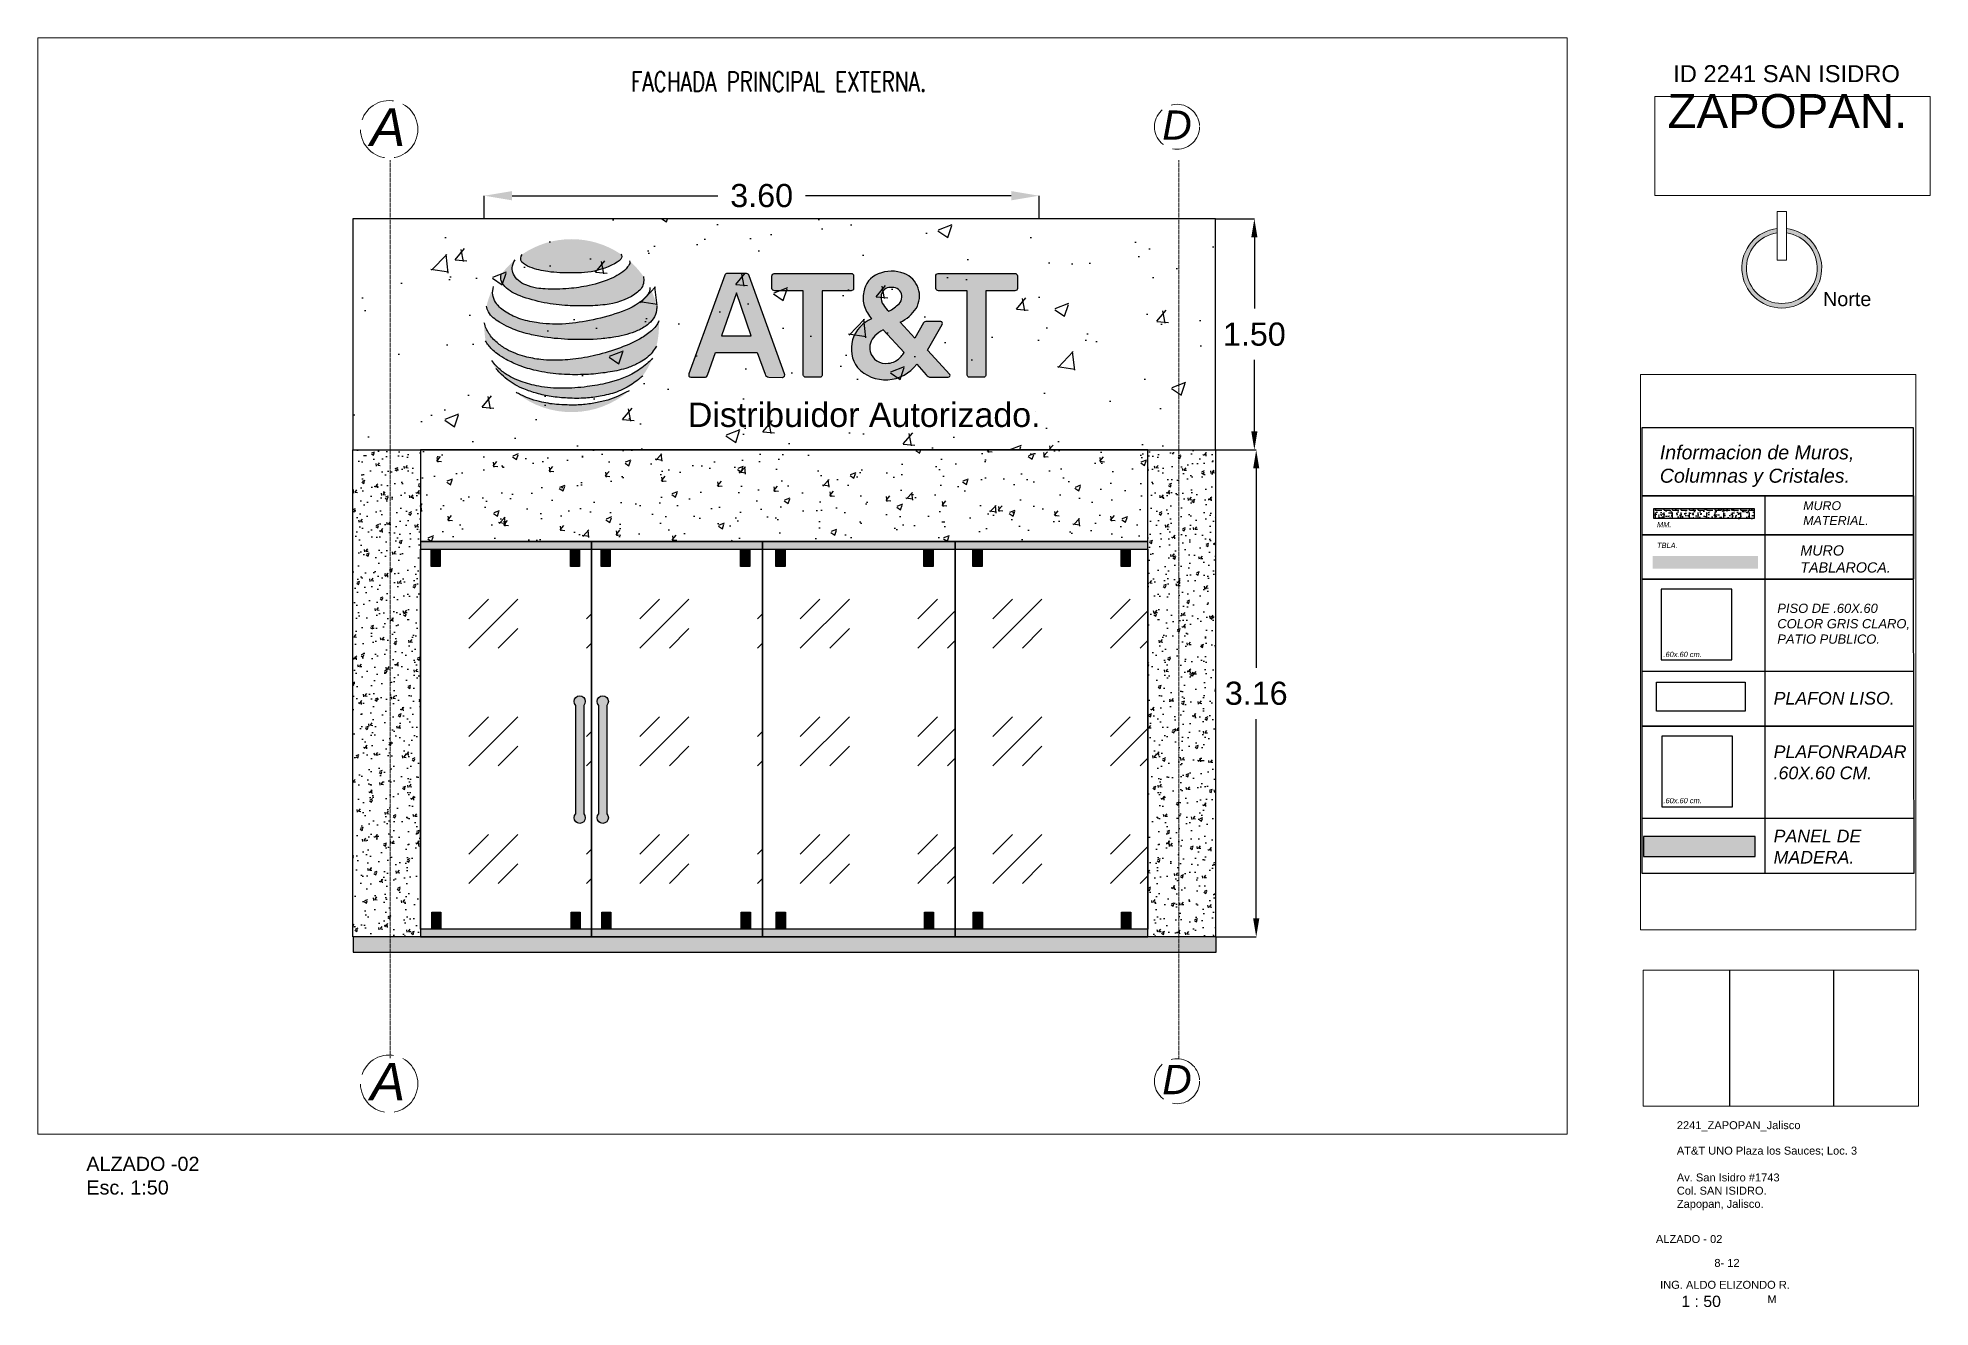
# Paper-space layout 'ARQ-08' of a CAD drawing. Header units: millimetres. Extents: x 82.4 to 166, y 72 to 128.1.
# The model-space entities are those that its viewports show. They can reach past a viewport. Long polylines and large blocks are cut down to what shows.
import ezdxf

# ---------------------------------------------------------------- set-up
doc = ezdxf.new("R2010")
doc.units = ezdxf.units.MM
doc.linetypes.add('ACAD_ISO02W100', pattern=[15, 12, -3])
for name, color, linetype, lineweight in [('COTAS', 161, 'ACAD_ISO02W100', 20), ('INFORMACION DE AREAS', 252, 'Continuous', 18), ('SOLAPA', 250, 'Continuous', 18)]:
    doc.layers.add(name, color=color, linetype=linetype, lineweight=lineweight)
for name, color, linetype in [('CUADRO IMFORMATIVO', 93, 'Continuous'), ('IMAGENES', 191, 'Continuous'), ('LETRERO', 250, 'Continuous'), ('MEDIDAS.', 75, 'Continuous'), ('MUROS ACABADO.', 201, 'Continuous'), ('TRAZO ARQUITECTONICO', 251, 'Continuous')]:
    doc.layers.add(name, color=color, linetype=linetype)
doc.styles.add('ROMANS', font='romans.shx', dxfattribs={"width": 0.75})
doc.styles.get("Standard").update_dxf_attribs({"font": 'arial.ttf'})
doc.dimstyles.get("Standard").update_dxf_attribs({"dimtxt": 0.15, "dimasz": 0.18, "dimexe": 0.18, "dimexo": 0.0625, "dimgap": 0.09, "dimtad": 0, "dimtih": 1, "dimtoh": 1, "dimzin": 0, "dimdsep": 46, "dimtxsty": 'Standard', "dimblk2": 'ARCHTICK', "dimcen": 0.09, "dimadec": 0, "dimazin": 0, "dimtfac": 1, "dimtofl": 0, "dimtmove": 0, "dimatfit": 3, "dimfxl": 1, "dimtolj": 1, "dimtzin": 0, "dimarcsym": 0})
picture_1 = doc.add_image_def('image23.png', size_in_pixel=(483, 660))
pattern_1 = [(45, (-77.67605821584402, 79.85819344989477), (0.7636753236814714, -7.993605777301127e-17), [0.45, -0.63]), (45, (-77.48513941584315, 79.85819344989477), (0.7636753236814714, -7.993605777301127e-17), [0.18, -0.8999999999999999]), (45, (-77.67605821584402, 80.04911224989473), (0.7636753236814714, -7.993605777301127e-17), [0.18, -0.8999999999999999])]

psp = doc.layouts.new('ARQ-08')

# ---------------------------------------------------------------- texts
at = {"layer": 'SOLAPA', "attachment_point": 1}
for s, width, heights, insert, char_height in [('\\pi1.9783;ID 2241 SAN ISIDRO', 13.8272861707967, [0], (152.6470331727744, 126.8604862062608), 0.75), ('\\pi1.7276;ZAPOPAN.', 13.8272861707967, [3.921059643227038], (152.6470331727744, 125.585229964658), 1.5), ('Norte', 22.68618438501301, [0], (161.2446773241195, 116.845805555203), 0.625), ('2241_ZAPOPAN_Jalisco', 23.37132025916401, [0], (154.7886592139891, 80.22463644533514), 0.35), ('ALZADO -02\\PEsc. 1:50', 22.68618438501301, [0], (84.53300909827578, 78.6541351620602), 0.625), ('AT&T UNO Plaza los Sauces; Loc. 3', 23.37132025916401, [0], (154.7886592139891, 79.09971568046518), 0.35), ('Av. San Isidro #1743\\PCol. SAN ISIDRO.\\PZapopan, Jalisco.', 23.37132025916401, [4.461383526276343], (154.7886592139891, 77.91620838532845), 0.35), ('ALZADO - 02', 6.309777870308437, [1.861564670615401], (153.8654762689326, 75.19671920860252), 0.35), ('                   8- 12', 6.309777870308437, [1.460263174850304], (153.8654762689326, 74.14325146974464), 0.35), ('ING. ALDO ELIZONDO R.', 12.25026875477442, [0], (154.0501197618538, 73.17554916258742), 0.35), ('\\pi0.93798;1 : 50', 3.514093497465808, [1.254503903245919], (154.0501197618538, 72.52113179993019), 0.5), ('M', 2.80980558826775, [1.29736187897204], (158.787798848099, 72.54256078779325), 0.35)]:
    psp.add_mtext_dynamic_manual_height_columns(s, width=width, gutter_width=12.5, heights=heights, dxfattribs=dict(at, insert=insert, char_height=char_height))

msp = doc.modelspace()

# ---------------------------------------------------------------- texts
at = {"layer": 'COTAS', "color": 166, "attachment_point": 1}
for s, insert, char_height in [('{\\fArial|b0|i1|c0|p34;A}', (10971.72006947492, 3835.297274254816), 0.2428180434479124), ('{\\fArial|b0|i1|c0|p34;D}', (10976.85989517213, 3835.284154125711), 0.1899815186262309), ('{\\fArial|b0|i1|c0|p34;A}', (10971.72006947492, 3829.104303003262), 0.2428180434479124), ('{\\fArial|b0|i1|c0|p34;D}', (10976.85989517213, 3829.091182874157), 0.1899815186262309)]:
    msp.add_mtext_dynamic_manual_height_columns(s, width=0.03032255829748465, gutter_width=8.818076655504683, heights=[0], dxfattribs=dict(at, insert=insert, char_height=char_height))
at = {"layer": 'CUADRO IMFORMATIVO', "color": 7, "attachment_point": 1}
for s, insert, char_height in [('{\\fArial|b0|i1|c0|p34;Informacion de Muros, \\PColumnas y Cristales.}', (10996.0943172335, 3821.82425310851), 0.1188849283249704), ('{\\fArial|b0|i1|c0|p34;MURO \\PMATERIAL.}', (10997.31182972061, 3821.34995200857), 0.07550493107023425), ('{\\fArial|b0|i1|c0|p34;MURO \\PTABLAROCA.}', (10997.28785240233, 3820.975663335899), 0.08675567847793238), ('{\\fArial|b0|i1|c0|p34;PISO DE .60X.60\\PCOLOR GRIS CLARO, \\PPATIO PUBLICO. }', (10997.09221987895, 3820.480132013928), 0.07848615468126045)]:
    msp.add_mtext_dynamic_manual_height_columns(s, width=3.702998878402042, gutter_width=12.5, heights=[0], dxfattribs=dict(at, insert=insert, char_height=char_height))
at = {"layer": 'CUADRO IMFORMATIVO', "color": 210, "char_height": 0.04515687790330214, "attachment_point": 1}
for s, insert in [('{\\fArial|b0|i1|c0|p34;MM.}', (10996.07033813753, 3821.174225992652)), ('{\\fArial|b0|i1|c0|p34;TBLA.}', (10996.07033813753, 3820.997455083244)), ('{\\fArial|b0|i1|c0|p34;.60x.60 cm.}', (10996.12468922594, 3820.071793601111)), ('{\\fArial|b0|i1|c0|p34;.60x.60 cm.}', (10996.12468922594, 3818.830754839897))]:
    msp.add_mtext_dynamic_manual_height_columns(s, width=3.702998878402042, gutter_width=12.5, heights=[0], dxfattribs=dict(at, insert=insert))
at = {"layer": 'CUADRO IMFORMATIVO', "color": 255, "char_height": 0.1077166288193573, "attachment_point": 1}
for s, insert in [('{\\fArial|b0|i1|c0|p34;PLAFON LISO.}', (10997.06073847826, 3819.731026631483)), ('{\\fArial|b0|i1|c0|p34;PLAFONRADAR\\P.60X.60 CM.}', (10997.06073847826, 3819.276466975297)), ('{\\fArial|b0|i1|c0|p34;PANEL DE \\PMADERA.}', (10997.06073847826, 3818.560667829971))]:
    msp.add_mtext_dynamic_manual_height_columns(s, width=3.702998878402042, gutter_width=12.5, heights=[0], dxfattribs=dict(at, insert=insert))
at = {"layer": 'INFORMACION DE AREAS', "color": 154, "style": 'ROMANS', "width": 0.75}
msp.add_text('FACHADA PRINCIPAL EXTERNA.', height=0.1267945910836259, dxfattribs=at).set_placement((10973.41233800362, 3835.408273182503))
at = {"layer": 'LETRERO', "color": 250}
msp.add_text('Distribuidor Autorizado.', height=0.1576637974228521, dxfattribs=at).set_placement((10973.78108853813, 3833.230666925824))

# ---------------------------------------------------------------- blocks, each defined once
blk = doc.blocks.new('AT&T')
at = {"true_color": 0x389cff}
h = blk.add_hatch(color=150, dxfattribs=at)
h.dxf.hatch_style = 1
edge = h.paths.add_edge_path()
edge.add_ellipse((0.01100383928934079, -0.00558277483128311), major_axis=(-0.2467053108016444, 0), ratio=0.9901815563423383, start_angle=235.8087631906859, end_angle=304.4804547433517)
edge.add_spline(control_points=[(-0.1286622222189386, 0.1957844710269185), (-0.1344448771356639, 0.1891926979835423), (-0.1334065217511977, 0.1713520629797465), (-0.09730327343217127, 0.1550247224899799), (-0.05213208590736684, 0.1443792935219639), (0.01509463352934048, 0.1424988507710818), (0.08045221884655973, 0.1444752573407335), (0.1545396241360386, 0.1769409170634999), (0.1535184079343708, 0.1920236378753266), (0.1496415840961802, 0.1964799876300267)], knot_values=[0.1288654100709596, 0.1288654100709596, 0.1288654100709596, 0.1288654100709596, 0.1538658795008484, 0.1799215566017745, 0.2322166795543325, 0.3003814496387524, 0.3739453386835129, 0.4456989408309313, 0.4789463532499874, 0.4789463532499874, 0.4789463532499874, 0.4789463532499874], degree=3, periodic=0)
h = blk.add_hatch(color=150, dxfattribs=at)
h.dxf.hatch_style = 1
edge = h.paths.add_edge_path()
edge.add_spline(control_points=[(0.1747005587933863, 0.177177206417265), (0.1757438591694402, 0.1739069096699808), (0.175867881968621, 0.1700276439022188), (0.1625107802713011, 0.1481060392635802), (0.1228484225185618, 0.1254678970452057), (0.06496867955367591, 0.1067104852865111), (6.215318125768476e-05, 0.09791195159402566), (-0.04967173774418754, 0.09675473242735677), (-0.09066871869232429, 0.1001493404410505), (-0.1164903754106312, 0.1075016587880553), (-0.1399981648327113, 0.1203177314381296), (-0.1541667461704321, 0.1376336162589071), (-0.1590906195556911, 0.1603316469095013), (-0.1532046437820433, 0.1732198921632113), (-0.1487496261074206, 0.1805669879318268)], knot_values=[0.003593186401123361, 0.003593186401123361, 0.003593186401123361, 0.003593186401123361, 0.006023845410566433, 0.02110630635264448, 0.07324476331123564, 0.1445554555651972, 0.2022685075435778, 0.2692466206428283, 0.2934034326454268, 0.3254337824750664, 0.349074885829932, 0.372727578550421, 0.3903641493761324, 0.4151998578643751, 0.4151998578643751, 0.4151998578643751, 0.4151998578643751], degree=3, periodic=0)
edge.add_ellipse((0.01100383928934079, -0.00558277483128311), major_axis=(-0.2467053108016444, 0), ratio=0.9901815563423383, start_angle=310.3569658041354, end_angle=323.8514004715939)
edge.add_spline(control_points=[(-0.1882081886563363, 0.138515276397766), (-0.1893841701798529, 0.1327104017350376), (-0.1896243458081699, 0.1200775572726194), (-0.1720110914385238, 0.09543670117223169), (-0.1280723357513729, 0.07387412710575259), (-0.06778348146929503, 0.05814270848652736), (-0.0054037931680746, 0.05016040973811897), (0.0520672322549629, 0.04959419615413463), (0.1167790180464614, 0.05252453483648001), (0.1758147717546983, 0.06848442769687413), (0.2133561493709273, 0.1024526262389287), (0.2151988310167283, 0.1228208809917248), (0.2142830911407003, 0.1309384938370854), (0.2139290850096032, 0.1333423971236423)], knot_values=[0.00864854209687882, 0.00864854209687882, 0.00864854209687882, 0.00864854209687882, 0.02577286543213747, 0.04577214382684019, 0.09601275742836757, 0.1666647462367279, 0.2336143685386252, 0.2825559686859236, 0.3388029486962578, 0.4278611638978416, 0.4623585095016697, 0.4795261595283158, 0.4868176626589655, 0.4868176626589655, 0.4868176626589655, 0.4868176626589655], degree=3, periodic=0)
edge.add_ellipse((0.01100383928934079, -0.00558277483128311), major_axis=(-0.2467053108016444, 0), ratio=0.9901815563423383, start_angle=214.6600223036328, end_angle=228.4302434266607)
at = {"true_color": 0x000000}
h = blk.add_hatch(color=18, dxfattribs=at)
h.dxf.hatch_style = 1
edge = h.paths.add_edge_path()
edge.add_line((0.3474545689442401, -0.1515457902756276), (0.3867667619981852, -0.1515457902756276))
edge.add_arc((0.3867667619981852, -0.1432845435119489), 0.008261246763678787, 270, 346.4923198286801)
edge.add_line((0.3947994912729449, -0.1452141700273168), (0.4172379817495901, -0.08101406535708922))
edge.add_line((0.4172379817495901, -0.08101406535708922), (0.5356704518761113, -0.08101406535708922))
edge.add_line((0.5356704518761113, -0.08101406535708922), (0.5574184063960068, -0.1428040185831643))
edge.add_arc((0.5697190019949893, -0.1386603217951728), 0.0129797871770117, 198.6171070883014, 261.6623845571364)
edge.add_line((0.5678368574844193, -0.1515029230582288), (0.6070278207068291, -0.1515886574930265))
edge.add_arc((0.6059421742854543, -0.1445938204657813), 0.007078585535964392, 278.8223046014918, 386.064928813406)
edge.add_line((0.6123008442964668, -0.141483565029163), (0.512464759426333, 0.1354260416520949))
edge.add_arc((0.5030209867612938, 0.1320212147102606), 0.01003880912522904, 19.82609595581797, 75.82093425271555)
edge.add_line((0.505480024796011, 0.1417541906475881), (0.4507243702724644, 0.1417541906475881))
edge.add_arc((0.4507243702724644, 0.1335240130008198), 0.008230177646768339, 90, 151.5384815862263)
edge.add_line((0.4434889133871671, 0.1374462556958056), (0.3426431668808014, -0.141915377860486))
edge.add_arc((0.3483611542712206, -0.1450757492869532), 0.006533247840869283, 151.07026570855, 262.0236187423541)
h.paths.add_polyline_path([(0.4340045415372309, -0.03391483977250775), (0.5185442661635555, -0.03391483977250775), (0.4767123889457388, 0.08711303466375764)], flags=16)
h = blk.add_hatch(color=18, dxfattribs=at)
h.dxf.hatch_style = 1
edge = h.paths.add_edge_path()
edge.add_line((0.5836950739754876, 0.1419533193412752), (0.8005121218492626, 0.1419533193412752))
edge.add_arc((0.8005121218492626, 0.1347905990712752), 0.007162720270000006, 4.199985309166607, 90, ccw=False)
edge.add_line((0.8076556066053477, 0.1353151819587657), (0.8076556066053477, 0.0996369842534568))
edge.add_arc((0.8009766176113758, 0.0996369842534568), 0.006678988993971902, -95.31113125352431, 0, ccw=False)
edge.add_line((0.8003583834595211, 0.092986669936443), (0.7186188647636662, 0.092986669936443))
edge.add_line((0.7186188647636662, 0.092986669936443), (0.7186188647636662, -0.1460406036954334))
edge.add_arc((0.7116254595638016, -0.1444926090210749), 0.007162681327640855, 280.0314070472466, 347.5187893561944, ccw=False)
edge.add_line((0.7128731125571299, -0.1515457902756276), (0.6720087713022416, -0.1515457902756276))
edge.add_arc((0.6729396887403164, -0.1441537114911229), 0.007450465491017082, 188.9431272794203, 262.8222729069197, ccw=False)
edge.add_line((0.6655797975645292, -0.1453119160988701), (0.6655797975645257, 0.09298666993644211))
edge.add_line((0.6655797975645257, 0.09298666993644211), (0.5848820427061376, 0.09298666993644211))
edge.add_arc((0.5848820427061376, 0.1011184760233552), 0.008131806086913135, 193.5965317233042, 270, ccw=False)
edge.add_line((0.5769781285931934, 0.09920682439966466), (0.5769781285931934, 0.1342919888647662))
edge.add_arc((0.5847058481167628, 0.1342919888647662), 0.007727719523569432, 97.51573714440872, 180, ccw=False)
h = blk.add_hatch(color=18, dxfattribs=at)
h.dxf.hatch_style = 1
edge = h.paths.add_edge_path(flags=16)
edge.add_arc((0.8405407374698997, 0.1598482275498772), 0.1412575640139568, 297.9697403401703, 312.5603986549424)
edge.add_arc((0.9163845457606141, 0.07500121880478769), 0.0275062392036908, 315.7362077197919, 358.7601508282258)
edge.add_arc((0.9180887085235233, 0.0765352766026092), 0.02588336322930081, 355.2813713968783, 443.5652134474812)
edge.add_arc((0.9142575351473674, 0.01594287753550371), 0.0865748318354162, 85.54022998681342, 94.45977001318661)
edge.add_arc((0.9113531952732581, 0.07630458732591018), 0.02623174899174847, 98.39034580770922, 178.7762943970327)
edge.add_arc((0.9197515580069542, 0.07391064494878093), 0.03474992542317846, 175.1233037220886, 217.1316149598021)
edge.add_arc((0.970811707987369, 0.1030030794931384), 0.09333154165453866, 212.4433563710883, 226.6899137027526)
edge = h.paths.add_edge_path(flags=16)
edge.add_line((0.9507405354731269, -0.0812512676333279), (0.8911809287640402, -0.01725580158190443))
edge.add_arc((0.940980197953486, -0.1101273257543626), 0.1053806776117821, 118.2009558648795, 134.0379685514067)
edge.add_arc((0.8981002694554506, -0.0674734127150064), 0.04492570229313639, 132.5389232334439, 194.5989867043482)
edge.add_arc((0.8981645071866391, -0.06756834281928793), 0.04496406851455961, 194.4612949212092, 279.0682198257347)
edge.add_arc((0.9013157126392606, -0.06027095029547963), 0.05184905357462056, 274.3532176314861, 321.58999999984)
edge.add_arc((0.8530952911029671, -0.01384302687470486), 0.1186527061228723, 318.48756968137, 325.3811996586132)
edge = h.paths.add_edge_path()
edge.add_arc((0.8925608975839164, -0.07118645405454224), 0.09125474355641892, 111.7970636805142, 215.487526695568)
edge.add_arc((0.8980023485747873, -0.04904545325096654), 0.1095525886470686, 223.2881794182136, 323.3980216075523)
edge.add_line((0.9859508257459844, -0.1143664685717747), (1.013021243954451, -0.1449368003969846))
edge.add_arc((1.025983291538995, -0.1355828017961933), 0.01598474170600133, 215.8159169419716, 267.0105181274046)
edge.add_line((1.025149645203296, -0.1515457902756276), (1.075164332872784, -0.1515457902756276))
edge.add_arc((1.074419809762535, -0.1459025537086305), 0.00569213787717668, 277.5157371444078, 384.5193896484649)
edge.add_line((1.079598635661309, -0.1435403098763866), (1.016010270427071, -0.07440805083801028))
edge.add_line((1.016010270427071, -0.07440805083801028), (1.057931681632194, -0.002026919554354301))
edge.add_arc((1.053084695326088, 0.0007803383931289873), 0.005601247489201618, 329.9216087325997, 439.5861260634167)
edge.add_line((1.05409716174216, 0.006289320621418959), (1.014115698746618, 0.006289320621418959))
edge.add_arc((1.014115698746618, -0.0051490601677889), 0.01143838078920786, 90, 140.6244753171876)
edge.add_line((1.005273777277747, 0.002107452756283656), (0.9805366608329074, -0.04092539299359377))
edge.add_line((0.9805366608329074, -0.04092539299359377), (0.9395241347336274, 0.003863300592931829))
edge.add_arc((0.8859971310366567, 0.1103956376528483), 0.1192236510270641, 296.6771682188833, 325.6351207185107)
edge.add_arc((0.9247193083775868, 0.07794923154143707), 0.0691210758047225, 329.7218698225512, 428.2029221801415)
edge.add_arc((0.9152727404667687, 0.04451558924330798), 0.1037360777781975, 70.21567533893406, 111.5608976033771)
edge.add_arc((0.9033535631052053, 0.07797954945533869), 0.06824426908120401, 112.5789333507032, 170.1889261513581)
edge.add_arc((0.9163227209432954, 0.0730408913580119), 0.08190838931705842, 168.3303601454253, 197.2049349322451)
edge.add_arc((0.9433919307627722, 0.08666542500944366), 0.1119084506982807, 199.7698603717525, 220.7987277700634)
h = blk.add_hatch(color=18, dxfattribs=at)
h.dxf.hatch_style = 1
edge = h.paths.add_edge_path()
edge.add_line((1.04655896890878, 0.1419533193412752), (1.263376016782555, 0.1419533193412752))
edge.add_arc((1.263376016782555, 0.1347905990712752), 0.007162720270000006, 4.199985309166607, 90, ccw=False)
edge.add_line((1.27051950153864, 0.1353151819587657), (1.27051950153864, 0.0996369842534568))
edge.add_arc((1.263840512544668, 0.0996369842534568), 0.006678988993972013, -95.31113125352329, 0, ccw=False)
edge.add_line((1.263222278392814, 0.092986669936443), (1.181482759696959, 0.092986669936443))
edge.add_line((1.181482759696959, 0.092986669936443), (1.181482759696959, -0.1460406036954334))
edge.add_arc((1.174489354497094, -0.1444926090210749), 0.007162681327640855, 280.0314070472466, 347.5187893561944, ccw=False)
edge.add_line((1.175737007490422, -0.1515457902756276), (1.134872666235534, -0.1515457902756276))
edge.add_arc((1.135803583673609, -0.1441537114911229), 0.007450465491017067, 188.9431272794205, 262.82227290692055, ccw=False)
edge.add_line((1.128443692497822, -0.1453119160988701), (1.128443692497818, 0.09298666993644211))
edge.add_line((1.128443692497818, 0.09298666993644211), (1.04774593763943, 0.09298666993644211))
edge.add_arc((1.04774593763943, 0.1011184760233552), 0.008131806086913135, 193.5965317233042, 270, ccw=False)
edge.add_line((1.039842023526486, 0.09920682439966466), (1.039842023526486, 0.1342919888647662))
edge.add_arc((1.047569743050055, 0.1342919888647662), 0.007727719523569432, 97.51573714440872, 180, ccw=False)
at = {"true_color": 0x389cff}
h = blk.add_hatch(color=150, dxfattribs=at)
h.dxf.hatch_style = 1
edge = h.paths.add_edge_path()
edge.add_spline(control_points=[(-0.2293214231939906, 0.04961288494169569), (-0.2286822284233914, 0.04392853474276048), (-0.221966658763229, 0.02400707779874534), (-0.1964007639298195, 0.005660057799431684), (-0.1602186059284882, -0.01397711425470405), (-0.1206125423347615, -0.02749952601923766), (-0.06483196074318087, -0.03918869315875018), (0.006319056987639016, -0.04608708005078643), (0.077366232280621, -0.04517897020870087), (0.143262520846811, -0.03717039645511466), (0.1880215384329844, -0.02546315500648877), (0.2234411792414761, -0.006090563615142486), (0.2435213897137025, 0.013384196906018), (0.2510502086848625, 0.03329742044155282), (0.2514724665767822, 0.04567246587523233), (0.251393534465155, 0.04933709717452839)], knot_values=[0.01402338911589296, 0.01402338911589296, 0.01402338911589296, 0.01402338911589296, 0.03097385512595807, 0.07337895436587938, 0.1040200837265732, 0.1553348652518166, 0.1977834118300043, 0.2749626678189658, 0.3692423859492859, 0.4102225309143831, 0.4741095229510008, 0.5065228998939609, 0.5303687825925324, 0.5566144339076902, 0.5676072858302359, 0.5676072858302359, 0.5676072858302359, 0.5676072858302359], degree=3, periodic=0)
edge.add_ellipse((0.01100383928934079, -0.00558277483128311), major_axis=(-0.2467053108016444, 0), ratio=0.9901815563423383, start_angle=192.9923315405262, end_angle=206.2178660087476)
edge.add_spline(control_points=[(0.2323282694071658, 0.1023379620395923), (0.232311563426304, 0.1002275398631101), (0.2317492812385495, 0.08818461793894095), (0.2050710122192889, 0.05506141457040936), (0.1433237149968214, 0.02855928085519022), (0.06430815541073187, 0.008240266429076826), (-0.01371316612739548, -0.003523924386519717), (-0.08114952262456399, 0.0005604221881236882), (-0.1369901246662693, 0.01240015488581481), (-0.1769288548539691, 0.0322933398222025), (-0.2035544939176859, 0.05552306935921258), (-0.214048833210196, 0.08226525340617741), (-0.2116928957526163, 0.09703597445203194), (-0.2092001109262327, 0.1045623203037129)], knot_values=[0.003596747099693829, 0.003596747099693829, 0.003596747099693829, 0.003596747099693829, 0.009885815391285626, 0.03979830508476104, 0.1227410263710952, 0.2082388127153717, 0.2854589824632183, 0.3582808355842877, 0.4097789323761675, 0.4555835289053878, 0.490923723969667, 0.5134677836437049, 0.537288874512368, 0.537288874512368, 0.537288874512368, 0.537288874512368], degree=3, periodic=0)
edge.add_ellipse((0.01100383928934079, -0.00558277483128311), major_axis=(-0.2467053108016444, 0), ratio=0.9901815563423383, start_angle=333.1991184097872, end_angle=346.9412750286382)
h = blk.add_hatch(color=150, dxfattribs=at)
h.dxf.hatch_style = 1
edge = h.paths.add_edge_path()
edge.add_spline(control_points=[(-0.2319534303236459, -0.04800226734691471), (-0.2296658152219813, -0.05260097899120542), (-0.2247801700799492, -0.06133304598996769), (-0.2129179709034581, -0.07347652791648596), (-0.1966997735491027, -0.08783237697241031), (-0.1706673149840725, -0.1034070077611693), (-0.13449308339273, -0.1204589524939861), (-0.08464340710620988, -0.1347763517365044), (-0.0363972743275518, -0.1423718868484194), (0.01553489678849473, -0.1446163870983277), (0.06405275885031614, -0.1437288744192893), (0.118880999586203, -0.1372838102401861), (0.1642492371135447, -0.127710521909826), (0.2033811211582233, -0.1104998950485152), (0.2314889562136848, -0.09254242690998105), (0.2446530902337685, -0.07260972978169455), (0.2495143415091228, -0.06529025054579574), (0.2506576087778676, -0.063570406849351)], knot_values=[0.01298180342908484, 0.01298180342908484, 0.01298180342908484, 0.01298180342908484, 0.02830785328433083, 0.0430195754724384, 0.06351323320104435, 0.09322871016870093, 0.1335660441003189, 0.1832487038354644, 0.2482391024375974, 0.2795682330316006, 0.3391344396275935, 0.3935236366393797, 0.4452341874643372, 0.477134886244919, 0.5219763599377766, 0.5421073696482216, 0.5482997258925926, 0.5482997258925926, 0.5482997258925926, 0.5482997258925926], degree=3, periodic=0)
edge.add_ellipse((0.01100383928934079, -0.00558277483128311), major_axis=(-0.2467053108016444, 0), ratio=0.9901815563423383, start_angle=166.2681098714217, end_angle=183.2098502529552)
edge.add_spline(control_points=[(0.2573221071203768, 0.008095403789808664), (0.2558024156477465, 0.004117592778226431), (0.2516071877417119, -0.005359461241418728), (0.2358225333232511, -0.02221058401055132), (0.2021613707217469, -0.04579719289516859), (0.1479089895714196, -0.0697035048732424), (0.08208168247358216, -0.08996847888682868), (0.01737852168202991, -0.101227169271854), (-0.03504368121608437, -0.1040049823013254), (-0.08046316691817879, -0.1016860497805112), (-0.1151913927750421, -0.09499227705542967), (-0.147730476920227, -0.08485065475294906), (-0.1745033432786904, -0.07226764108722428), (-0.1962653151271887, -0.0569815428670406), (-0.2126564625725713, -0.04163069261907015), (-0.2228054107768038, -0.02785347390527715), (-0.2310245365880164, -0.01342919463674619), (-0.2342123263982252, -0.003127320618336427), (-0.2355764989448481, 0.00219170643624178)], knot_values=[0.007801564987199305, 0.007801564987199305, 0.007801564987199305, 0.007801564987199305, 0.02050025571542902, 0.03893210349793484, 0.07584920812893314, 0.1434214198563309, 0.2156401267923939, 0.2821808584782332, 0.3398835200502316, 0.372758441586134, 0.4184144574366742, 0.4455255369349674, 0.4748644311326913, 0.5067671580274234, 0.5249112619307705, 0.5419650646180044, 0.5579475485319914, 0.5743748284545837, 0.5743748284545837, 0.5743748284545837, 0.5743748284545837], degree=3, periodic=0)
edge.add_ellipse((0.01100383928934079, -0.00558277483128311), major_axis=(-0.2467053108016444, 0), ratio=0.9901815563423383, start_angle=358.1762132126304, end_angle=370.0000443676965)
h = blk.add_hatch(color=150, dxfattribs=at)
h.dxf.hatch_style = 1
edge = h.paths.add_edge_path()
edge.add_spline(control_points=[(-0.2035161850509368, -0.1262252113343934), (-0.1996519906200334, -0.1305177222611249), (-0.189384149382537, -0.1415962488334124), (-0.1718057621561684, -0.1580377303951179), (-0.1487828069184083, -0.1733103844717307), (-0.1207681354886567, -0.18627528783282), (-0.08671744210392163, -0.1977383644523618), (-0.04537843280449039, -0.2066748736491109), (0.001102471754759193, -0.2109483723578434), (0.0475853615388182, -0.211495327887703), (0.09379567370363873, -0.2054455060264209), (0.1335133000952489, -0.1957539145512799), (0.1715100385470585, -0.1785386991462019), (0.1954430111626522, -0.1613678870621866), (0.2092177676522233, -0.1496944283002355), (0.2118958401004107, -0.1473756479438597)], knot_values=[0.02124033250281993, 0.02124033250281993, 0.02124033250281993, 0.02124033250281993, 0.03856690212561781, 0.06655420646842442, 0.0932199202613474, 0.1210560609629223, 0.1589378064134755, 0.2007977126666756, 0.2476143688219842, 0.2987843363558751, 0.3398703626415215, 0.3871743210024817, 0.4208535400093095, 0.464375027189276, 0.4750013268470894, 0.4750013268470894, 0.4750013268470894, 0.4750013268470894], degree=3, periodic=0)
edge.add_ellipse((0.01100383928934079, -0.00558277483128311), major_axis=(-0.2467053108016444, 0), ratio=0.9901815563423383, start_angle=144.5181526413365, end_angle=157.8506077268894)
edge.add_spline(control_points=[(0.2395032750039796, -0.09768306467326493), (0.2356489313838033, -0.1017620003041486), (0.2209287846290486, -0.1168059363828791), (0.1814543817548149, -0.1459706703453643), (0.1212152098400665, -0.1673561758193705), (0.05170486793654305, -0.1792495635126761), (-0.01387463796243793, -0.1841580656306387), (-0.07700573056665405, -0.1795986025882206), (-0.132396206782591, -0.1644198424558265), (-0.174250202627281, -0.1451793795096021), (-0.2000429260774652, -0.1220446421884045), (-0.2108614445966914, -0.1091166239920991), (-0.2146276627365786, -0.1043726069792177)], knot_values=[0.01152398148230676, 0.01152398148230676, 0.01152398148230676, 0.01152398148230676, 0.0283541235980712, 0.07467314515100246, 0.1572767769264503, 0.2170962858689049, 0.2861837112723701, 0.3541510682310439, 0.4056674066105075, 0.4580557147686032, 0.4904716687118007, 0.508639325985214, 0.508639325985214, 0.508639325985214, 0.508639325985214], degree=3, periodic=0)
edge.add_ellipse((0.01100383928934079, -0.00558277483128311), major_axis=(-0.2467053108016444, 0), ratio=0.9901815563423383, start_angle=23.85398674606698, end_angle=29.59482402542178)
h = blk.add_hatch(color=150, dxfattribs=at)
h.dxf.hatch_style = 1
edge = h.paths.add_edge_path()
edge.add_ellipse((0.01100383928934079, -0.00558277483128311), major_axis=(-0.2467053108016444, 0), ratio=0.9901815563423383, start_angle=50.67857214101168, end_angle=131.2405857536969)
edge.add_spline(control_points=[(0.1736374747183937, -0.1892709574416154), (0.1708015502733211, -0.1906573125459223), (0.1605321961447892, -0.1957315365655576), (0.1411076697537545, -0.2061413512356465), (0.1121262326532069, -0.2168343007275695), (0.07748756408544821, -0.2241889691350938), (0.03929483238042408, -0.2300685719270845), (0.002325794324608665, -0.229836525688377), (-0.0376891908232686, -0.2285568713640753), (-0.07455360473636574, -0.2218240446752047), (-0.1085864172427442, -0.2123051779724427), (-0.1300980985403442, -0.2023045359563636), (-0.1413430871192496, -0.1966115379545297), (-0.1453259728010003, -0.1945609423843191)], knot_values=[0.008230199081903053, 0.008230199081903053, 0.008230199081903053, 0.008230199081903053, 0.0177001905436823, 0.04259362122985841, 0.07429633956240095, 0.1099370037876935, 0.1487094135802111, 0.1899381694131622, 0.2206004286555521, 0.2687243076421501, 0.3019369459071503, 0.3263002712515893, 0.3397396689766953, 0.3397396689766953, 0.3397396689766953, 0.3397396689766953], degree=3, periodic=0)
at = {"color": 18, "true_color": 0x000000}
for points in [[(0.3474545689442401, -0.1515457902756276), (0.3867667619981852, -0.1515457902756276, 0.346732234060499), (0.3947994912729449, -0.1452141700273168), (0.4172379817495901, -0.08101406535708922), (0.5356704518761113, -0.08101406535708922), (0.5574184063960068, -0.1428040185831643, 0.2822424544454972), (0.5678368574844193, -0.1515029230582288), (0.6070278207068291, -0.1515886574930265, 0.5053698092184913), (0.6123008442964668, -0.141483565029163), (0.512464759426333, 0.1354260416520949, 0.2493040807200629), (0.505480024796011, 0.1417541906475881), (0.4507243702724644, 0.1417541906475881, 0.2751571219780361), (0.4434889133871671, 0.1374462556958056), (0.3426431668808014, -0.141915377860486, 0.5258656031957356)], [(0.5836950739754876, 0.1419533193412752), (0.8005121218492626, 0.1419533193412752, -0.3929028237263674), (0.8076556066053477, 0.1353151819587657), (0.8076556066053477, 0.0996369842534568, -0.4416319039957238), (0.8003583834595211, 0.092986669936443), (0.7186188647636662, 0.092986669936443), (0.7186188647636662, -0.1460406036954334, -0.3032865634246724), (0.7128731125571299, -0.1515457902756276), (0.6720087713022416, -0.1515457902756276, -0.334009059863415), (0.6655797975645292, -0.1453119160988701), (0.6655797975645257, 0.09298666993644211), (0.5848820427061376, 0.09298666993644211, -0.3462979952667901), (0.5769781285931934, 0.09920682439966466), (0.5769781285931934, 0.1342919888647662, -0.3762949576452748)], [(1.04655896890878, 0.1419533193412752), (1.263376016782555, 0.1419533193412752, -0.3929028237263674), (1.27051950153864, 0.1353151819587657), (1.27051950153864, 0.0996369842534568, -0.4416319039957238), (1.263222278392814, 0.092986669936443), (1.181482759696959, 0.092986669936443), (1.181482759696959, -0.1460406036954334, -0.3032865634246724), (1.175737007490422, -0.1515457902756276), (1.134872666235534, -0.1515457902756276, -0.334009059863415), (1.128443692497822, -0.1453119160988701), (1.128443692497818, 0.09298666993644211), (1.04774593763943, 0.09298666993644211, -0.3462979952667901), (1.039842023526486, 0.09920682439966466), (1.039842023526486, 0.1342919888647662, -0.3762949576452748)]]:
    blk.add_lwpolyline(points, format="xyb", close=True, dxfattribs=at)
for points in [[(0.9395241347336274, 0.003863300592931829, 0.1270296363053496), (0.9844114445590115, 0.04309852138367365, 0.4582636043429875), (0.9503853794749624, 0.1421284798607081, 0.1823854542377634), (0.8771507768614946, 0.1409929944928399, 0.2568028371050875), (0.8361073676319357, 0.08960836955019769, 0.1266599789374763), (0.838079495414565, 0.04881318202809304, 0.09201411441699786), (0.8586761632459705, 0.01354401862438603, -56.8776276582004)], [(0.9067912674989564, 0.03509019509494404, 0.0637499078845284), (0.9360826974929601, 0.05580288519324395, 0.1899641714773853), (0.9438843450999421, 0.07440604536170436, 0.4054676107804363), (0.9209895157377979, 0.1022555761647359, 0.03893849702368785), (0.907525554556937, 0.1022555761647359, 0.3658785133358504), (0.8851274288733713, 0.07686479434538196, 0.1853765555093391), (0.8920471463873092, 0.05293392228470051, 0.06224252539081886), (0.9067912674989564, 0.03509019509494404, -0.8021037196048515)], [(0.8586761632459705, 0.01354401862438603, 0.4860617910423812), (0.8182574601428563, -0.1241621787403853, 0.4668912809399274), (0.9859508257459844, -0.1143664685717747), (1.013021243954451, -0.1449368003969846, 0.2271696532216861), (1.025149645203296, -0.1515457902756276), (1.075164332872784, -0.1515457902756276, 0.5040614804743593), (1.079598635661309, -0.1435403098763866), (1.016010270427071, -0.07440805083801028), (1.057931681632194, -0.002026919554354301, 0.5187079661173188), (1.05409716174216, 0.006289320621418959), (1.014115698746618, 0.006289320621418959, 0.2245551045142423), (1.005273777277747, 0.002107452756283656), (0.9805366608329074, -0.04092539299359377), (0.9395241347336274, 0.003863300592931829)], [(0.9507405354731269, -0.0812512676333279), (0.8911809287640402, -0.01725580158190443, 0.0692122036135401), (0.8677264103918638, -0.03437133706835116, 0.2776067969154757), (0.8546250550870376, -0.07879703678824601, 0.3869055613866614), (0.9052513100073689, -0.1119704225359195, 0.2090783878535712), (0.9419438550810604, -0.09248396627214195, 0.0300882098230832), (0.9507405354731269, -0.0812512676333279, 0.6091012448560927)]]:
    blk.add_lwpolyline(points, format="xyb", dxfattribs=at)
blk.add_lwpolyline([(0.4340045415372309, -0.03391483977250775), (0.5185442661635555, -0.03391483977250775), (0.4767123889457388, 0.08711303466375764), (0.4340045415372309, -0.03391483977250775)], dxfattribs=at)
at = {"color": 150, "true_color": 0x389cff}
for points, knots in [([(0.1747005587933863, 0.177177206417265), (0.1757438591694402, 0.1739069096699808), (0.175867881968621, 0.1700276439022188), (0.1625107802713011, 0.1481060392635802), (0.1228484225185618, 0.1254678970452057), (0.06496867955367591, 0.1067104852865111), (6.215318125768476e-05, 0.09791195159402566), (-0.04967173774418754, 0.09675473242735677), (-0.09066871869232429, 0.1001493404410505), (-0.1164903754106312, 0.1075016587880553), (-0.1399981648327113, 0.1203177314381296), (-0.1541667461704321, 0.1376336162589071), (-0.1590906195556911, 0.1603316469095013), (-0.1532046437820433, 0.1732198921632113), (-0.1487496261074206, 0.1805669879318268)], [0.003593186401123361, 0.003593186401123361, 0.003593186401123361, 0.003593186401123361, 0.006023845410566433, 0.02110630635264448, 0.07324476331123564, 0.1445554555651972, 0.2022685075435778, 0.2692466206428283, 0.2934034326454268, 0.3254337824750664, 0.349074885829932, 0.372727578550421, 0.3903641493761324, 0.4151998578643751, 0.4151998578643751, 0.4151998578643751, 0.4151998578643751]), ([(0.1496415840961802, 0.1964799876300267), (0.1535184079343708, 0.1920236378753266), (0.1545396241360386, 0.1769409170634999), (0.08045221884655973, 0.1444752573407335), (0.01509463352934048, 0.1424988507710818), (-0.05213208590736684, 0.1443792935219639), (-0.09730327343217127, 0.1550247224899799), (-0.1334065217511977, 0.1713520629797465), (-0.1344448771356639, 0.1891926979835423), (-0.1286622222189386, 0.1957844710269185)], [0.1288654100709597, 0.1288654100709597, 0.1288654100709597, 0.1288654100709597, 0.1621128224900157, 0.2338664246374341, 0.3074303136821946, 0.3755950837666145, 0.4278902067191725, 0.4539458838200986, 0.4789463532499874, 0.4789463532499874, 0.4789463532499874, 0.4789463532499874]), ([(0.2139290850096032, 0.1333423971236423), (0.2142830911407003, 0.1309384938370854), (0.2151988310167283, 0.1228208809917248), (0.2133561493709273, 0.1024526262389287), (0.1758147717546983, 0.06848442769687413), (0.1167790180464614, 0.05252453483648001), (0.0520672322549629, 0.04959419615413463), (-0.0054037931680746, 0.05016040973811897), (-0.06778348146929503, 0.05814270848652736), (-0.1280723357513729, 0.07387412710575259), (-0.1720110914385238, 0.09543670117223169), (-0.1896243458081699, 0.1200775572726194), (-0.1893841701798529, 0.1327104017350376), (-0.1882081886563363, 0.138515276397766)], [0.00864854209687882, 0.00864854209687882, 0.00864854209687882, 0.00864854209687882, 0.01594004522752852, 0.03310769525417467, 0.06760504085800281, 0.1566632560595866, 0.2129102360699207, 0.2618518362172192, 0.3288014585191165, 0.3994534473274768, 0.4496940609290042, 0.4696933393237069, 0.4868176626589655, 0.4868176626589655, 0.4868176626589655, 0.4868176626589655]), ([(0.2323282694071658, 0.1023379620395923), (0.232311563426304, 0.1002275398631101), (0.2317492812385495, 0.08818461793894095), (0.2050710122192889, 0.05506141457040936), (0.1433237149968214, 0.02855928085519022), (0.06430815541073187, 0.008240266429076826), (-0.01371316612739548, -0.003523924386519717), (-0.08114952262456399, 0.0005604221881236882), (-0.1369901246662693, 0.01240015488581481), (-0.1769288548539691, 0.0322933398222025), (-0.2035544939176859, 0.05552306935921258), (-0.214048833210196, 0.08226525340617741), (-0.2116928957526163, 0.09703597445203194), (-0.2092001109262327, 0.1045623203037129)], [0.003596747099693829, 0.003596747099693829, 0.003596747099693829, 0.003596747099693829, 0.009885815391285626, 0.03979830508476104, 0.1227410263710952, 0.2082388127153717, 0.2854589824632183, 0.3582808355842877, 0.4097789323761675, 0.4555835289053878, 0.490923723969667, 0.5134677836437049, 0.537288874512368, 0.537288874512368, 0.537288874512368, 0.537288874512368]), ([(0.2573221071203768, 0.008095403789808664), (0.2558024156477465, 0.004117592778226431), (0.2516071877417119, -0.005359461241418728), (0.2358225333232511, -0.02221058401055132), (0.2021613707217469, -0.04579719289516859), (0.1479089895714196, -0.0697035048732424), (0.08208168247358216, -0.08996847888682868), (0.01737852168202991, -0.101227169271854), (-0.03504368121608437, -0.1040049823013254), (-0.08046316691817879, -0.1016860497805112), (-0.1151913927750421, -0.09499227705542967), (-0.147730476920227, -0.08485065475294906), (-0.1745033432786904, -0.07226764108722428), (-0.1962653151271887, -0.0569815428670406), (-0.2126564625725713, -0.04163069261907015), (-0.2228054107768038, -0.02785347390527715), (-0.2310245365880164, -0.01342919463674619), (-0.2342123263982252, -0.003127320618336427), (-0.2355764989448481, 0.00219170643624178)], [0.007801564987199305, 0.007801564987199305, 0.007801564987199305, 0.007801564987199305, 0.02050025571542902, 0.03893210349793484, 0.07584920812893314, 0.1434214198563309, 0.2156401267923939, 0.2821808584782332, 0.3398835200502316, 0.372758441586134, 0.4184144574366742, 0.4455255369349674, 0.4748644311326913, 0.5067671580274234, 0.5249112619307705, 0.5419650646180044, 0.5579475485319914, 0.5743748284545837, 0.5743748284545837, 0.5743748284545837, 0.5743748284545837]), ([(0.251393534465155, 0.04933709717452839), (0.2514724665767822, 0.04567246587523233), (0.2510502086848625, 0.03329742044155282), (0.2435213897137025, 0.013384196906018), (0.2234411792414761, -0.006090563615142486), (0.1880215384329844, -0.02546315500648877), (0.143262520846811, -0.03717039645511466), (0.077366232280621, -0.04517897020870087), (0.006319056987639016, -0.04608708005078643), (-0.06483196074318087, -0.03918869315875018), (-0.1206125423347615, -0.02749952601923766), (-0.1602186059284882, -0.01397711425470405), (-0.1964007639298195, 0.005660057799431684), (-0.221966658763229, 0.02400707779874534), (-0.2286822284233914, 0.04392853474276048), (-0.2293214231939906, 0.04961288494169569)], [0.01402338911589299, 0.01402338911589299, 0.01402338911589299, 0.01402338911589299, 0.02501624103843867, 0.05126189235359649, 0.07510777505216788, 0.107521151995128, 0.1714081440317458, 0.212388288996843, 0.3066680071271631, 0.3838472631161246, 0.4262958096943122, 0.4776105912195556, 0.5082517205802495, 0.5506568198201708, 0.5676072858302359, 0.5676072858302359, 0.5676072858302359, 0.5676072858302359]), ([(0.2506576087778676, -0.063570406849351), (0.2495143415091228, -0.06529025054579574), (0.2446530902337685, -0.07260972978169455), (0.2314889562136848, -0.09254242690998105), (0.2033811211582233, -0.1104998950485152), (0.1642492371135447, -0.127710521909826), (0.118880999586203, -0.1372838102401861), (0.06405275885031614, -0.1437288744192893), (0.01553489678849473, -0.1446163870983277), (-0.0363972743275518, -0.1423718868484194), (-0.08464340710620988, -0.1347763517365044), (-0.13449308339273, -0.1204589524939861), (-0.1706673149840725, -0.1034070077611693), (-0.1966997735491027, -0.08783237697241031), (-0.2129179709034581, -0.07347652791648596), (-0.2247801700799492, -0.06133304598996769), (-0.2296658152219813, -0.05260097899120542), (-0.2319534303236459, -0.04800226734691471)], [0.0129818034290848, 0.0129818034290848, 0.0129818034290848, 0.0129818034290848, 0.01917415967345578, 0.03930516938390081, 0.08414664307675845, 0.1160473418573402, 0.1677578926822977, 0.2221470896940839, 0.2817132962900768, 0.31304242688408, 0.378032825486213, 0.4277154852213585, 0.4680528191529765, 0.4977682961206331, 0.518261953849239, 0.5329736760373466, 0.5482997258925926, 0.5482997258925926, 0.5482997258925926, 0.5482997258925926]), ([(0.2395032750039796, -0.09768306467326493), (0.2356489313838033, -0.1017620003041486), (0.2209287846290486, -0.1168059363828791), (0.1814543817548149, -0.1459706703453643), (0.1212152098400665, -0.1673561758193705), (0.05170486793654305, -0.1792495635126761), (-0.01387463796243793, -0.1841580656306387), (-0.07700573056665405, -0.1795986025882206), (-0.132396206782591, -0.1644198424558265), (-0.174250202627281, -0.1451793795096021), (-0.2000429260774652, -0.1220446421884045), (-0.2108614445966914, -0.1091166239920991), (-0.2146276627365786, -0.1043726069792177)], [0.01152398148230676, 0.01152398148230676, 0.01152398148230676, 0.01152398148230676, 0.0283541235980712, 0.07467314515100246, 0.1572767769264503, 0.2170962858689049, 0.2861837112723701, 0.3541510682310439, 0.4056674066105075, 0.4580557147686032, 0.4904716687118007, 0.508639325985214, 0.508639325985214, 0.508639325985214, 0.508639325985214]), ([(0.2118958401004107, -0.1473756479438597), (0.2092177676522233, -0.1496944283002355), (0.1954430111626522, -0.1613678870621866), (0.1715100385470585, -0.1785386991462019), (0.1335133000952489, -0.1957539145512799), (0.09379567370363873, -0.2054455060264209), (0.0475853615388182, -0.211495327887703), (0.001102471754759193, -0.2109483723578434), (-0.04537843280449039, -0.2066748736491109), (-0.08671744210392163, -0.1977383644523618), (-0.1207681354886567, -0.18627528783282), (-0.1487828069184083, -0.1733103844717307), (-0.1718057621561684, -0.1580377303951179), (-0.189384149382537, -0.1415962488334124), (-0.1996519906200334, -0.1305177222611249), (-0.2035161850509368, -0.1262252113343934)], [0.02124033250281993, 0.02124033250281993, 0.02124033250281993, 0.02124033250281993, 0.03186663216063335, 0.07538811934059982, 0.1090673383474276, 0.1563712967083878, 0.1974573229940342, 0.2486272905279251, 0.2954439466832337, 0.3373038529364338, 0.3751855983869871, 0.4030217390885619, 0.4296874528814849, 0.4576747572242915, 0.4750013268470894, 0.4750013268470894, 0.4750013268470894, 0.4750013268470894]), ([(0.1736374747183937, -0.1892709574416154), (0.1708015502733211, -0.1906573125459223), (0.1605321961447892, -0.1957315365655576), (0.1411076697537545, -0.2061413512356465), (0.1121262326532069, -0.2168343007275695), (0.07748756408544821, -0.2241889691350938), (0.03929483238042408, -0.2300685719270845), (0.002325794324608665, -0.229836525688377), (-0.0376891908232686, -0.2285568713640753), (-0.07455360473636574, -0.2218240446752047), (-0.1085864172427442, -0.2123051779724427), (-0.1300980985403442, -0.2023045359563636), (-0.1413430871192496, -0.1966115379545297), (-0.1453259728010003, -0.1945609423843191)], [0.008230199081903053, 0.008230199081903053, 0.008230199081903053, 0.008230199081903053, 0.0177001905436823, 0.04259362122985841, 0.07429633956240095, 0.1099370037876935, 0.1487094135802111, 0.1899381694131622, 0.2206004286555521, 0.2687243076421501, 0.3019369459071503, 0.3263002712515893, 0.3397396689766953, 0.3397396689766953, 0.3397396689766953, 0.3397396689766953])]:
    blk.add_open_spline(points, degree=3, knots=knots, dxfattribs=at)
blk = doc.blocks.new('*D203')
at = {"layer": 'Defpoints', "color": 0, "transparency": 16777216}
for p in [(10976.06016016403, 3834.731170777081), (10972.46016016403, 3834.581888011932), (10976.06016016403, 3834.581888011932)]:
    blk.add_point(p, dxfattribs=at)
at = {"layer": 'MEDIDAS.', "color": 0, "lineweight": -2, "transparency": 16777216}
for p, q in [((10972.46016016403, 3834.581888011932), (10972.46016016403, 3834.731170777081)), ((10972.64016016403, 3834.731170777081), (10973.97565129636, 3834.731170777081)), ((10975.88016016403, 3834.731170777081), (10974.5446690317, 3834.731170777081)), ((10976.06016016403, 3834.581888011932), (10976.06016016403, 3834.731170777081))]:
    blk.add_line(p, q, dxfattribs=at)
at = {"layer": 'MEDIDAS.', "color": 0, "transparency": 16777216}
for points in [[(10972.64016016403, 3834.761170777082), (10972.64016016403, 3834.701170777081), (10972.46016016403, 3834.731170777081)], [(10975.88016016403, 3834.761170777082), (10975.88016016403, 3834.701170777081), (10976.06016016403, 3834.731170777081)]]:
    blk.add_solid(points, dxfattribs=at)
at = {"layer": 'MEDIDAS.', "color": 0, "transparency": 16777216, "insert": (10974.26016016403, 3834.731170777081), "char_height": 0.15, "attachment_point": 5}
blk.add_mtext('\\A1;3.60', dxfattribs=at)
blk = doc.blocks.new('_ArchTick')
at = {"color": 0, "linetype": 'ByBlock', "const_width": 0.15}
blk.add_lwpolyline([(-0.5, -0.5), (0.5, 0.5)], dxfattribs=at)
blk = doc.blocks.new('*D204')
at = {"layer": 'Defpoints', "color": 0, "transparency": 16777216}
for p in [(10977.20606339556, 3834.581888011932), (10977.45773647086, 3834.581888011932), (10977.20606339556, 3833.081888011932)]:
    blk.add_point(p, dxfattribs=at)
at = {"layer": 'MEDIDAS.', "color": 0, "lineweight": -2, "transparency": 16777216}
for p, q in [((10977.20606339556, 3834.581888011932), (10977.45773647086, 3834.581888011932)), ((10977.45773647086, 3834.461888011932), (10977.45773647086, 3833.99847396009)), ((10977.45773647086, 3833.201888011932), (10977.45773647086, 3833.665302063774)), ((10977.20606339556, 3833.081888011932), (10977.45773647086, 3833.081888011932))]:
    blk.add_line(p, q, dxfattribs=at)
at = {"layer": 'MEDIDAS.', "color": 0, "transparency": 16777216}
for points in [[(10977.43773647086, 3834.461888011932), (10977.47773647086, 3834.461888011932), (10977.45773647086, 3834.581888011932)], [(10977.43773647086, 3833.201888011932), (10977.47773647086, 3833.201888011932), (10977.45773647086, 3833.081888011932)]]:
    blk.add_solid(points, dxfattribs=at)
at = {"layer": 'MEDIDAS.', "color": 0, "transparency": 16777216, "insert": (10977.45773647086, 3833.831888011934), "char_height": 0.15, "attachment_point": 5}
blk.add_mtext('\\A1;1.50', dxfattribs=at)
blk = doc.blocks.new('*D205')
at = {"layer": 'Defpoints', "color": 0, "transparency": 16777216}
for p in [(10977.20606339556, 3833.081888011932), (10977.20606339556, 3829.921888011932), (10977.46987655006, 3829.921888011932)]:
    blk.add_point(p, dxfattribs=at)
at = {"layer": 'MEDIDAS.', "color": 0, "lineweight": -2, "transparency": 16777216}
for p, q in [((10977.20606339556, 3833.081888011932), (10977.46987655006, 3833.081888011932)), ((10977.46987655006, 3832.961888011932), (10977.46987655006, 3831.668525119708)), ((10977.46987655006, 3830.041888011932), (10977.46987655006, 3831.335250904156)), ((10977.20606339556, 3829.921888011932), (10977.46987655006, 3829.921888011932))]:
    blk.add_line(p, q, dxfattribs=at)
at = {"layer": 'MEDIDAS.', "color": 0, "transparency": 16777216}
for points in [[(10977.44987655006, 3832.961888011932), (10977.48987655006, 3832.961888011932), (10977.46987655006, 3833.081888011932)], [(10977.44987655006, 3830.041888011932), (10977.48987655006, 3830.041888011932), (10977.46987655006, 3829.921888011932)]]:
    blk.add_solid(points, dxfattribs=at)
at = {"layer": 'MEDIDAS.', "color": 0, "transparency": 16777216, "insert": (10977.46987655006, 3831.501888011934), "char_height": 0.15, "attachment_point": 5}
blk.add_mtext('\\A1;3.16', dxfattribs=at)

# ---------------------------------------------------------------- dimensions: what is measured, and where the dimension line sits
at = {"layer": 'MEDIDAS.', "color": 144}
dim = msp.add_linear_dim(base=(10976.06016016403, 3834.731170777081), p1=(10972.46016016403, 3834.581888011932), p2=(10976.06016016403, 3834.581888011932), dimstyle='Standard', override={"dimexe": 0, "dimexo": 0}, dxfattribs=at)
dim.commit()
dim.dimension.update_dxf_attribs({"geometry": '*D203', "text_midpoint": (10974.26016016403, 3834.731170777081), "dimtype": 160})
dim = msp.add_linear_dim(base=(10977.45773647086, 3834.581888011932), p1=(10977.20606339556, 3833.081888011932), p2=(10977.20606339556, 3834.581888011932), angle=90, dimstyle='Standard', override={"dimasz": 0.12, "dimexe": 0, "dimexo": 0}, dxfattribs=at)
dim.commit()
dim.dimension.update_dxf_attribs({"geometry": '*D204', "text_midpoint": (10977.45773647086, 3833.831888011934), "dimtype": 160})
dim = msp.add_linear_dim(base=(10977.46987655006, 3829.921888011932), p1=(10977.20606339556, 3833.081888011932), p2=(10977.20606339556, 3829.921888011932), angle=90, dimstyle='Standard', override={"dimasz": 0.12, "dimexe": 0, "dimexo": 0}, dxfattribs=at)
dim.commit()
dim.dimension.update_dxf_attribs({"geometry": '*D205', "text_midpoint": (10977.46987655006, 3831.501888011934)})

# ---------------------------------------------------------------- hatches: boundary and pattern name
at = {"layer": 'CUADRO IMFORMATIVO'}
h = msp.add_hatch(dxfattribs=at)
h.set_pattern_fill('ANGLE', color=151, scale=0.01038536898508399)
h.set_pattern_definition([(0, (-11794.83589607991, -4063.511164120946), (0, 0.0725418023608117), [0.05275767444422669, -0.01978412791658501]), (90, (-11794.83589607991, -4063.511164120946), (-0.0725418023608117, 4.441904303277398e-18), [0.05275767444422669, -0.01978412791658501])])
h.paths.add_polyline_path([(10996.89496917255, 3821.204178518368), (10996.89496917255, 3821.28726147025), (10996.04255659702, 3821.28726147025), (10996.04255659702, 3821.204178518368)])
h = msp.add_hatch(dxfattribs=at)
h.set_pattern_fill('AR-CONC', color=140, scale=0.0005)
h.set_pattern_definition([(49.99999999999999, (0, 0), (0.09109233449800201, -0.007969542769451544), [0.009525, -0.104775]), (355, (0, 0), (-0.01762171071248467, 0.09552842261951758), [0.00762, -0.08382029208500001]), (100.4514447, (0.0075910035, -0.00066412675), (0.07347062354517664, 0.08755887595609756), [0.0080950044, -0.08904512229999999]), (46.18420000000002, (0, 0.0254), (0.135539520446065, -0.02102116396636357), [0.0142875, -0.1571625]), (96.63555760999996, (0.01129495, 0.02364825), (0.1187020670257515, 0.1237130622988608), [0.01214251157, -0.13356780408]), (351.1841511700001, (0, 0.0254), (0.1187020670324885, 0.1237130622927663), [0.011429983535, -0.12572986596]), (21, (0.0127, 0.01905), (0.07580719563456624, -0.05113259909354381), [0.009525, -0.104775]), (326.0000000000001, (0.0127, 0.01905), (0.03090101417382354, 0.09209398306115964), [0.00762, -0.08381999999999999]), (71.45144499999999, (0.0190172663, 0.01478895005), (0.1067082096393581, 0.04096138444295262), [0.008095004400000001, -0.0890449688]), (37.50000000000001, (0, 0), (0.001544301625295908, 0.04227751943657655), [0, -0.082804, 0, -0.08509, 0, -0.0841375]), (7.499999999999999, (0, 0), (0.03340983125515287, 0.05009028740905976), [0, -0.04851399999999999, 0, -0.080899, 0, -0.03206750000000001]), (327.5, (-0.028321, 0), (0.06779529758343569, -0.002864371996336722), [0, -0.03175, 0, -0.09906000000000001, 0, -0.131445]), (317.5, (-0.041021, 0), (0.07406459069300902, 0.01271324551666651), [0, -0.041275, 0, -0.065786, 0, -0.093345])])
h.paths.add_polyline_path([(10996.04255659702, 3821.20417851837), (10996.04255659702, 3821.28726147025), (10996.89496917255, 3821.287261470251), (10996.89496917255, 3821.20417851837)])
h = msp.add_hatch(color=151, dxfattribs=at)
h.dxf.hatch_style = 1
h.paths.add_polyline_path([(10996.92893274518, 3820.777767915394), (10996.92893274518, 3820.885297537411), (10996.03457245453, 3820.88529753741), (10996.03457245453, 3820.777749452708)])
at = {"layer": 'CUADRO IMFORMATIVO', "true_color": 0x9e4f00}
h = msp.add_hatch(color=34, dxfattribs=at)
h.dxf.hatch_style = 1
h.paths.add_polyline_path([(10996.90530637428, 3818.502865116934), (10995.95415030639, 3818.502865116934), (10995.95415030639, 3818.332689992735), (10996.90530637428, 3818.332689992735)])
at = {"layer": 'MUROS ACABADO.'}
h = msp.add_hatch(dxfattribs=at)
h.set_pattern_fill('AR-CONC', color=141, scale=0.005)
h.set_pattern_definition([(49.99999999999999, (0, 0), (0.91092334498002, -0.07969542769451543), [0.09525, -1.04775]), (355, (0, 0), (-0.1762171071248467, 0.9552842261951757), [0.0762, -0.83820292085]), (100.4514447, (0.075910035, -0.0066412675), (0.7347062354517664, 0.8755887595609755), [0.080950044, -0.8904512229999999]), (46.18420000000002, (0, 0.254), (1.35539520446065, -0.2102116396636357), [0.142875, -1.571625]), (96.63555760999996, (0.1129495, 0.2364825), (1.187020670257515, 1.237130622988608), [0.1214251157, -1.3356780408]), (351.1841511700001, (0, 0.254), (1.187020670324885, 1.237130622927663), [0.11429983535, -1.2572986596]), (21, (0.127, 0.1905), (0.7580719563456624, -0.5113259909354381), [0.09525, -1.04775]), (326.0000000000001, (0.127, 0.1905), (0.3090101417382354, 0.9209398306115963), [0.0762, -0.8382]), (71.45144499999999, (0.190172663, 0.1478895005), (1.067082096393581, 0.4096138444295262), [0.08095004400000001, -0.8904496879999999]), (37.50000000000001, (0, 0), (0.01544301625295908, 0.4227751943657655), [0, -0.82804, 0, -0.8509000000000001, 0, -0.8413750000000001]), (7.499999999999999, (0, 0), (0.3340983125515287, 0.5009028740905975), [0, -0.48514, 0, -0.80899, 0, -0.320675]), (327.5, (-0.28321, 0), (0.677952975834357, -0.02864371996336722), [0, -0.3175, 0, -0.9906, 0, -1.31445]), (317.5, (-0.41021, 0), (0.7406459069300902, 0.1271324551666652), [0, -0.41275, 0, -0.65786, 0, -0.93345])])
h.paths.add_polyline_path([(10977.20606339556, 3833.081888011932), (10977.20606339556, 3834.581888011932), (10971.60606339556, 3834.581888011932), (10971.60606339556, 3833.081888011932)])
h = msp.add_hatch(dxfattribs=at)
h.set_pattern_fill('AR-CONC', color=141, scale=0.001)
h.set_pattern_definition([(49.99999999999999, (-77.67605821584402, 79.85819344989477), (0.182184668996004, -0.01593908553890309), [0.01905, -0.20955]), (355, (-77.67605821584402, 79.85819344989477), (-0.03524342142496934, 0.1910568452390352), [0.01524, -0.16764058417]), (100.4514447, (-77.66087620884355, 79.85686519639466), (0.1469412470903533, 0.1751177519121951), [0.0161900088, -0.1780902445999999]), (46.18420000000002, (-77.67605821584402, 79.90899344989475), (0.2710790408921299, -0.04204232793272715), [0.02857499999999997, -0.3143249999999995]), (96.63555760999992, (-77.6534683158443, 79.90548994989467), (0.237404134051503, 0.2474261245977215), [0.02428502314, -0.26713560816]), (351.1841511700001, (-77.67605821584402, 79.90899344989475), (0.237404134064977, 0.2474261245855326), [0.02285996707, -0.25145973192]), (21, (-77.65065821584358, 79.89629344989498), (0.1516143912691325, -0.1022651981870876), [0.01905, -0.20955]), (326.0000000000001, (-77.65065821584358, 79.89629344989498), (0.06180202834764707, 0.1841879661223193), [0.01524, -0.16764]), (71.45144499999999, (-77.63802368324468, 79.88777134999464), (0.2134164192787162, 0.08192276888590524), [0.0161900088, -0.1780899376]), (37.50000000000001, (-77.67605821584402, 79.85819344989477), (0.003088603250591816, 0.0845550388731531), [0, -0.165608, 0, -0.17018, 0, -0.168275]), (7.499999999999999, (-77.67605821584402, 79.85819344989477), (0.06681966251030574, 0.1001805748181195), [0, -0.09702799999999999, 0, -0.161798, 0, -0.06413500000000001]), (327.5, (-77.73270021584358, 79.85819344989477), (0.1355905951668714, -0.005728743992673444), [0, -0.0635, 0, -0.19812, 0, -0.26289]), (317.5, (-77.75810021584402, 79.85819344989477), (0.148129181386018, 0.02542649103333303), [0, -0.08255, 0, -0.131572, 0, -0.18669])])
h.paths.add_polyline_path([(10971.60606339556, 3829.921888011932), (10971.60606339556, 3833.081888011932), (10972.04606339556, 3833.081888011932), (10972.04606339556, 3829.921888011932)])
h = msp.add_hatch(dxfattribs=at)
h.set_pattern_fill('AR-CONC', color=141, scale=0.002)
h.set_pattern_definition([(49.99999999999999, (0, 0), (0.364369337992008, -0.03187817107780617), [0.0381, -0.4191]), (355, (0, 0), (-0.07048684284993868, 0.3821136904780703), [0.03048, -0.33528116834]), (100.4514447, (0.030364014, -0.002656507), (0.2938824941807066, 0.3502355038243902), [0.0323800176, -0.3561804892]), (46.18420000000002, (0, 0.1016), (0.5421580817842598, -0.0840846558654543), [0.05714999999999999, -0.6286499999999999]), (96.63555760999996, (0.0451798, 0.09459300000000001), (0.474808268103006, 0.4948522491954431), [0.04857004628, -0.53427121632]), (351.1841511700001, (0, 0.1016), (0.4748082681299541, 0.4948522491710653), [0.04571993414, -0.50291946384]), (21, (0.0508, 0.0762), (0.303228782538265, -0.2045303963741752), [0.0381, -0.4191]), (326.0000000000001, (0.0508, 0.0762), (0.1236040566952941, 0.3683759322446385), [0.03048, -0.33528]), (71.45144499999999, (0.0760690652, 0.0591558002), (0.4268328385574323, 0.1638455377718105), [0.03238001760000001, -0.3561798752]), (37.50000000000001, (0, 0), (0.006177206501183633, 0.1691100777463062), [0, -0.331216, 0, -0.34036, 0, -0.33655]), (7.499999999999999, (0, 0), (0.1336393250206115, 0.200361149636239), [0, -0.194056, 0, -0.323596, 0, -0.12827]), (327.5, (-0.113284, 0), (0.2711811903337428, -0.01145748798534689), [0, -0.127, 0, -0.39624, 0, -0.52578]), (317.5, (-0.164084, 0), (0.2962583627720361, 0.05085298206666606), [0, -0.1651, 0, -0.263144, 0, -0.37338])])
h.paths.add_polyline_path([(10972.04606339556, 3833.081888011932), (10972.04606339556, 3832.486888011932), (10976.76606339556, 3832.486888011932), (10976.76606339556, 3833.081888011932)])
h = msp.add_hatch(dxfattribs=at)
h.set_pattern_fill('AR-CONC', color=141, scale=0.001)
h.set_pattern_definition([(49.99999999999999, (-72.80605821584322, 79.85819344989477), (0.182184668996004, -0.01593908553890309), [0.01905, -0.20955]), (355, (-72.80605821584322, 79.85819344989477), (-0.03524342142496934, 0.1910568452390352), [0.01524, -0.16764058417]), (100.4514447, (-72.79087620884275, 79.85686519639466), (0.1469412470903533, 0.1751177519121951), [0.0161900088, -0.1780902445999999]), (46.18420000000002, (-72.80605821584322, 79.90899344989475), (0.2710790408921299, -0.04204232793272715), [0.02857499999999997, -0.3143249999999995]), (96.63555760999992, (-72.78346831584349, 79.90548994989467), (0.237404134051503, 0.2474261245977215), [0.02428502314, -0.26713560816]), (351.1841511700001, (-72.80605821584322, 79.90899344989475), (0.237404134064977, 0.2474261245855326), [0.02285996707, -0.25145973192]), (21, (-72.78065821584278, 79.89629344989498), (0.1516143912691325, -0.1022651981870876), [0.01905, -0.20955]), (326.0000000000001, (-72.78065821584278, 79.89629344989498), (0.06180202834764707, 0.1841879661223193), [0.01524, -0.16764]), (71.45144499999999, (-72.76802368324388, 79.88777134999464), (0.2134164192787162, 0.08192276888590524), [0.0161900088, -0.1780899376]), (37.50000000000001, (-72.80605821584322, 79.85819344989477), (0.003088603250591816, 0.0845550388731531), [0, -0.165608, 0, -0.17018, 0, -0.168275]), (7.499999999999999, (-72.80605821584322, 79.85819344989477), (0.06681966251030574, 0.1001805748181195), [0, -0.09702799999999999, 0, -0.161798, 0, -0.06413500000000001]), (327.5, (-72.86270021584278, 79.85819344989477), (0.1355905951668714, -0.005728743992673444), [0, -0.0635, 0, -0.19812, 0, -0.26289]), (317.5, (-72.88810021584322, 79.85819344989477), (0.148129181386018, 0.02542649103333303), [0, -0.08255, 0, -0.131572, 0, -0.18669])])
h.paths.add_polyline_path([(10976.76606339556, 3829.921888011932), (10976.76606339556, 3833.081888011932), (10977.20606339556, 3833.081888011932), (10977.20606339556, 3829.921888011932)])
h = msp.add_hatch(color=253, dxfattribs=at)
h.dxf.hatch_style = 1
h.paths.add_polyline_path([(10972.04606339556, 3832.486888011932), (10972.04606339556, 3832.436888011933), (10973.15606339556, 3832.436888011933), (10973.15606339556, 3832.486888011932)])
h = msp.add_hatch(dxfattribs=at)
h.set_pattern_fill('GOST_GLASS', color=140, scale=0.09)
h.set_pattern_definition([(45, (-78.78605821584097, 79.85819344989477), (0.7636753236814714, -7.993605777301127e-17), [0.45, -0.63]), (45, (-78.5951394158401, 79.85819344989477), (0.7636753236814714, -7.993605777301127e-17), [0.18, -0.8999999999999999]), (45, (-78.78605821584097, 80.04911224989473), (0.7636753236814714, -7.993605777301127e-17), [0.18, -0.8999999999999999])])
h.paths.add_polyline_path([(10972.04606339557, 3832.436888011933), (10973.15606339556, 3832.436888011933), (10973.15606339556, 3829.971888011932), (10972.04606339557, 3829.971888011932)])
h = msp.add_hatch(color=251, dxfattribs=at)
h.dxf.hatch_style = 1
h.paths.add_polyline_path([(10972.11438824778, 3832.436888011934), (10972.17421374152, 3832.436888011934), (10972.17421374152, 3832.325814063367), (10972.11438824778, 3832.325814063367)])
h = msp.add_hatch(color=251, dxfattribs=at)
h.dxf.hatch_style = 1
h.paths.add_polyline_path([(10973.01905369435, 3832.436888011933), (10973.0788791881, 3832.436888011933), (10973.0788791881, 3832.325814063367), (10973.01905369435, 3832.325814063367)])
h = msp.add_hatch(color=253, dxfattribs=at)
h.dxf.hatch_style = 1
h.paths.add_polyline_path([(10973.15606339556, 3832.486888011932), (10973.15606339556, 3832.436888011933), (10974.26606339556, 3832.436888011933), (10974.26606339556, 3832.486888011932)])
h = msp.add_hatch(dxfattribs=at)
h.set_pattern_fill('GOST_GLASS', color=140, scale=0.09)
h.set_pattern_definition(pattern_1)
h.paths.add_polyline_path([(10973.15606339556, 3832.436888011933), (10974.26606339556, 3832.436888011933), (10974.26606339556, 3829.971888011932), (10973.15606339556, 3829.971888011932)])
h = msp.add_hatch(color=251, dxfattribs=at)
h.dxf.hatch_style = 1
h.paths.add_polyline_path([(10973.21754014555, 3832.436888011934), (10973.27736563929, 3832.436888011934), (10973.27736563929, 3832.325814063367), (10973.21754014555, 3832.325814063367)])
h = msp.add_hatch(color=251, dxfattribs=at)
h.dxf.hatch_style = 1
h.paths.add_polyline_path([(10974.12317133927, 3832.436888011933), (10974.18299683301, 3832.436888011933), (10974.18299683301, 3832.325814063367), (10974.12317133927, 3832.325814063367)])
h = msp.add_hatch(color=253, dxfattribs=at)
h.dxf.hatch_style = 1
h.paths.add_polyline_path([(10974.26606339556, 3832.436888011932), (10975.51606339556, 3832.436888011932), (10975.51606339556, 3832.486888011932), (10974.26606339556, 3832.486888011932)])
h = msp.add_hatch(dxfattribs=at)
h.set_pattern_fill('GOST_GLASS', color=140, scale=0.09)
h.set_pattern_definition([(45, (-78.92605821584584, 79.85819344989477), (0.7636753236814714, -7.993605777301127e-17), [0.45, -0.63]), (45, (-78.73513941584497, 79.85819344989477), (0.7636753236814714, -7.993605777301127e-17), [0.18, -0.8999999999999999]), (45, (-78.92605821584584, 80.04911224989473), (0.7636753236814714, -7.993605777301127e-17), [0.18, -0.8999999999999999])])
h.paths.add_polyline_path([(10974.26606339556, 3832.436888011932), (10975.51606339556, 3832.436888011932), (10975.51606339556, 3829.971888011932), (10974.26606339556, 3829.971888011932)])
h = msp.add_hatch(color=251, dxfattribs=at)
h.dxf.hatch_style = 1
h.paths.add_polyline_path([(10974.35174843812, 3832.436888011932), (10974.41157393187, 3832.436888011932), (10974.41157393187, 3832.325814063366), (10974.35174843812, 3832.325814063366)])
h = msp.add_hatch(color=251, dxfattribs=at)
h.dxf.hatch_style = 1
h.paths.add_polyline_path([(10975.31349462342, 3832.436888011932), (10975.37332011716, 3832.436888011932), (10975.37332011716, 3832.325814063366), (10975.31349462342, 3832.325814063366)])
h = msp.add_hatch(color=253, dxfattribs=at)
h.dxf.hatch_style = 1
h.paths.add_polyline_path([(10975.51606339556, 3832.436888011932), (10976.76606339556, 3832.436888011932), (10976.76606339556, 3832.486888011932), (10975.51606339556, 3832.486888011932)])
h = msp.add_hatch(dxfattribs=at)
h.set_pattern_fill('GOST_GLASS', color=140, scale=0.09)
h.set_pattern_definition(pattern_1)
h.paths.add_polyline_path([(10975.51606339556, 3832.436888011932), (10976.76606339556, 3832.436888011932), (10976.76606339556, 3829.971888011932), (10975.51606339556, 3829.971888011932)])
h = msp.add_hatch(color=251, dxfattribs=at)
h.dxf.hatch_style = 1
h.paths.add_polyline_path([(10975.63093498146, 3832.436888011932), (10975.6907604752, 3832.436888011932), (10975.6907604752, 3832.325814063366), (10975.63093498146, 3832.325814063366)])
h = msp.add_hatch(color=251, dxfattribs=at)
h.dxf.hatch_style = 1
h.paths.add_polyline_path([(10976.59268116676, 3832.436888011932), (10976.6525066605, 3832.436888011932), (10976.6525066605, 3832.325814063366), (10976.59268116676, 3832.325814063366)])
h = msp.add_hatch(color=252, dxfattribs=at)
h.dxf.hatch_style = 1
edge = h.paths.add_edge_path()
edge.add_line((10973.10495799144, 3831.423977199421), (10973.10495799144, 3830.720624516663))
edge.add_arc((10973.07923680499, 3830.694903330208), 0.03637525072567364, -225.0000000000001, 45, ccw=False)
edge.add_line((10973.05351561853, 3830.720624516663), (10973.05351561853, 3831.423977199421))
edge.add_arc((10973.07923680499, 3831.449698385877), 0.03637525072567364, -44.999999999999886, 225, ccw=False)
h = msp.add_hatch(color=252, dxfattribs=at)
h.dxf.hatch_style = 1
edge = h.paths.add_edge_path()
edge.add_line((10973.25440554569, 3831.423977199421), (10973.25440554569, 3830.720624516663))
edge.add_arc((10973.22868435924, 3830.694903330208), 0.03637525072567364, -225.0000000000001, 45, ccw=False)
edge.add_line((10973.20296317278, 3830.720624516663), (10973.20296317278, 3831.423977199421))
edge.add_arc((10973.22868435924, 3831.449698385877), 0.03637525072567364, -44.999999999999886, 225, ccw=False)
h = msp.add_hatch(color=251, dxfattribs=at)
h.dxf.hatch_style = 1
h.paths.add_polyline_path([(10972.11866512796, 3830.082961960499), (10972.1784906217, 3830.082961960499), (10972.1784906217, 3829.971888011932), (10972.11866512796, 3829.971888011932)])
h = msp.add_hatch(color=251, dxfattribs=at)
h.dxf.hatch_style = 1
h.paths.add_polyline_path([(10973.02333057454, 3830.082961960498), (10973.08315606828, 3830.082961960498), (10973.08315606828, 3829.971888011931), (10973.02333057454, 3829.971888011931)])
h = msp.add_hatch(color=251, dxfattribs=at)
h.dxf.hatch_style = 1
h.paths.add_polyline_path([(10973.22181702573, 3830.082961960499), (10973.28164251948, 3830.082961960499), (10973.28164251948, 3829.971888011932), (10973.22181702573, 3829.971888011932)])
h = msp.add_hatch(color=251, dxfattribs=at)
h.dxf.hatch_style = 1
h.paths.add_polyline_path([(10974.12744821945, 3830.082961960498), (10974.18727371319, 3830.082961960498), (10974.18727371319, 3829.971888011931), (10974.12744821945, 3829.971888011931)])
h = msp.add_hatch(color=251, dxfattribs=at)
h.dxf.hatch_style = 1
h.paths.add_polyline_path([(10974.35428987796, 3830.082961960499), (10974.4141153717, 3830.082961960499), (10974.4141153717, 3829.971888011932), (10974.35428987796, 3829.971888011932)])
h = msp.add_hatch(color=251, dxfattribs=at)
h.dxf.hatch_style = 1
h.paths.add_polyline_path([(10975.31603606326, 3830.082961960499), (10975.375861557, 3830.082961960499), (10975.375861557, 3829.971888011932), (10975.31603606326, 3829.971888011932)])
h = msp.add_hatch(color=251, dxfattribs=at)
h.dxf.hatch_style = 1
h.paths.add_polyline_path([(10975.6334764213, 3830.082961960499), (10975.69330191504, 3830.082961960499), (10975.69330191504, 3829.971888011932), (10975.6334764213, 3829.971888011932)])
h = msp.add_hatch(color=251, dxfattribs=at)
h.dxf.hatch_style = 1
h.paths.add_polyline_path([(10976.59522260659, 3830.082961960499), (10976.65504810033, 3830.082961960499), (10976.65504810033, 3829.971888011932), (10976.59522260659, 3829.971888011932)])
h = msp.add_hatch(color=250, dxfattribs=at)
h.dxf.hatch_style = 1
h.paths.add_polyline_path([(10971.60822056751, 3829.921888011932), (10971.60822056751, 3829.821888011931), (10977.20892223696, 3829.821888011931), (10977.20892223696, 3829.921888011932)])
h = msp.add_hatch(color=253, dxfattribs=at)
h.dxf.hatch_style = 1
h.paths.add_polyline_path([(10972.04606339556, 3829.971888011931), (10972.04606339556, 3829.921888011932), (10973.15606339556, 3829.921888011932), (10973.15606339556, 3829.971888011931)])
h = msp.add_hatch(color=253, dxfattribs=at)
h.dxf.hatch_style = 1
h.paths.add_polyline_path([(10973.15606339556, 3829.971888011931), (10973.15606339556, 3829.921888011932), (10974.26606339556, 3829.921888011932), (10974.26606339556, 3829.971888011931)])
h = msp.add_hatch(color=253, dxfattribs=at)
h.dxf.hatch_style = 1
h.paths.add_polyline_path([(10974.26606339556, 3829.921888011932), (10975.51606339556, 3829.921888011932), (10975.51606339556, 3829.971888011932), (10974.26606339556, 3829.971888011932)])
h = msp.add_hatch(color=253, dxfattribs=at)
h.dxf.hatch_style = 1
h.paths.add_polyline_path([(10975.51606339556, 3829.921888011932), (10976.76606339556, 3829.921888011932), (10976.76606339556, 3829.971888011932), (10975.51606339556, 3829.971888011932)])

# ---------------------------------------------------------------- linework, layer by layer
at = {"layer": 'COTAS', "color": 166, "ltscale": 0.05}
for p, q in [((10971.8492071955, 3829.135591775049), (10971.8492071955, 3834.962016726761)), ((10976.96798351963, 3829.135591775049), (10976.96798351963, 3834.962016726761))]:
    msp.add_line(p, q, dxfattribs=at)
at = {"layer": 'COTAS', "color": 166}
for centre, radius in [((10971.84261981245, 3835.161925724675), 0.1863993865534202), ((10976.95577890013, 3835.178257055893), 0.1458394031414434), ((10971.84261981245, 3828.968954473121), 0.1863993865534202), ((10976.95577890013, 3828.985285804339), 0.1458394031414434)]:
    msp.add_circle(centre, radius, dxfattribs=at)
at = {"layer": 'CUADRO IMFORMATIVO'}
for p, q in [((10998.24784398991, 3821.972543861461), (10995.93999029341, 3821.972543861461)), ((10995.93999029341, 3821.972543861461), (10995.93999029341, 3821.396956559071)), ((10998.24784398991, 3821.396956559071), (10998.24784398991, 3821.972543861461)), ((10995.93999029341, 3821.396956559071), (10998.24784398991, 3821.396956559071)), ((10995.93999029341, 3821.396956559071), (10998.24784398991, 3821.396956559071)), ((10998.24784398991, 3821.396956559071), (10995.93999029341, 3821.396956559071)), ((10995.93999029341, 3821.396956559071), (10995.93999029341, 3820.68272263013)), ((10996.98536000941, 3821.396956559071), (10996.98536000941, 3820.68872936752)), ((10998.24784398991, 3821.396956559071), (10998.24784398991, 3820.68872936752)), ((10998.24784398991, 3820.68872936752), (10998.24784398991, 3821.39695655907)), ((10995.93999029341, 3821.064615348383), (10998.24784398991, 3821.064615348383)), ((10998.24784398991, 3821.064615348383), (10995.93999029341, 3821.064615348383)), ((10996.98536000941, 3821.00378861632), (10996.98536000941, 3818.191608023601)), ((10995.93999029341, 3820.68872936752), (10998.24784398991, 3820.68872936752)), ((10998.24784398991, 3820.68872936752), (10995.93999029341, 3820.68872936752)), ((10995.93999029341, 3820.682722630131), (10995.93999029342, 3818.191608023601)), ((10998.2553102375, 3818.191608023601), (10998.24784398992, 3820.682722630131)), ((10998.24784398992, 3819.903998301098), (10995.93999029342, 3819.903998301098)), ((10998.24784398992, 3819.903998301098), (10995.93999029342, 3819.903998301098)), ((10998.24784398992, 3819.440168695561), (10995.93999029342, 3819.440168695561)), ((10995.93999029342, 3819.440168695561), (10998.24784398992, 3819.440168695561)), ((10998.24784398993, 3818.655437629138), (10995.93999029343, 3818.655437629138)), ((10998.24784398994, 3818.655437629138), (10995.93999029343, 3818.655437629138)), ((10995.93999029342, 3818.191608023601), (10998.2553102375, 3818.191608023601))]:
    msp.add_line(p, q, dxfattribs=at)
at = {"layer": 'CUADRO IMFORMATIVO', "color": 151}
msp.add_lwpolyline([(10996.04255659702, 3821.20417851837), (10996.04255659702, 3821.28726147025), (10996.89496917255, 3821.287261470251), (10996.89496917255, 3821.20417851837)], close=True, dxfattribs=at)
at = {"layer": 'CUADRO IMFORMATIVO', "color": 144}
for points in [[(10996.10660395786, 3820.003256045511), (10996.70660395786, 3820.003256045511), (10996.70660395786, 3820.603256045511), (10996.10660395786, 3820.603256045511)], [(10996.06582691233, 3819.814044330939), (10996.82008345801, 3819.814044330939), (10996.82008345801, 3819.566239237124), (10996.06582691233, 3819.566239237124)], [(10996.11023907725, 3818.756288488374), (10996.71023907725, 3818.756288488374), (10996.71023907725, 3819.356288488374), (10996.11023907725, 3819.356288488374)]]:
    msp.add_lwpolyline(points, close=True, dxfattribs=at)
at = {"layer": 'CUADRO IMFORMATIVO', "color": 140}
msp.add_lwpolyline([(10996.90530637428, 3818.502865116934), (10995.95415030639, 3818.502865116934), (10995.95415030639, 3818.332689992735), (10996.90530637428, 3818.332689992735)], close=True, dxfattribs=at)
at = {"layer": 'TRAZO ARQUITECTONICO'}
for points in [[(10977.20606339556, 3833.081888011932), (10977.20606339556, 3834.581888011932), (10971.60606339556, 3834.581888011932), (10971.60606339556, 3833.081888011932), (10977.20606339556, 3833.081888011932)], [(10971.60606339556, 3829.921888011932), (10971.60606339556, 3833.081888011932), (10972.04606339556, 3833.081888011932), (10972.04606339556, 3829.921888011932), (10971.89606339556, 3829.921888011932)], [(10976.76606339556, 3829.921888011932), (10976.76606339556, 3833.081888011932), (10977.20606339556, 3833.081888011932), (10977.20606339556, 3829.921888011932), (10976.76606339556, 3829.921888011932)]]:
    msp.add_lwpolyline(points, dxfattribs=at)
for points in [[(10972.04606339556, 3833.081888011932), (10972.04606339556, 3832.486888011932), (10976.76606339556, 3832.486888011932), (10976.76606339556, 3833.081888011932)], [(10972.04606339556, 3832.486888011932), (10972.04606339556, 3832.436888011933), (10973.15606339556, 3832.436888011933), (10973.15606339556, 3832.486888011932)], [(10972.04606339557, 3832.436888011933), (10973.15606339556, 3832.436888011933), (10973.15606339556, 3829.971888011932), (10972.04606339557, 3829.971888011932)], [(10972.11438824778, 3832.436888011934), (10972.17421374152, 3832.436888011934), (10972.17421374152, 3832.325814063367), (10972.11438824778, 3832.325814063367)], [(10973.01905369435, 3832.436888011933), (10973.0788791881, 3832.436888011933), (10973.0788791881, 3832.325814063367), (10973.01905369435, 3832.325814063367)], [(10973.15606339556, 3832.486888011932), (10973.15606339556, 3832.436888011933), (10974.26606339556, 3832.436888011933), (10974.26606339556, 3832.486888011932)], [(10973.15606339556, 3832.436888011933), (10974.26606339556, 3832.436888011933), (10974.26606339556, 3829.971888011932), (10973.15606339556, 3829.971888011932)], [(10973.21754014555, 3832.436888011934), (10973.27736563929, 3832.436888011934), (10973.27736563929, 3832.325814063367), (10973.21754014555, 3832.325814063367)], [(10974.12317133927, 3832.436888011933), (10974.18299683301, 3832.436888011933), (10974.18299683301, 3832.325814063367), (10974.12317133927, 3832.325814063367)], [(10974.26606339556, 3832.436888011932), (10975.51606339556, 3832.436888011932), (10975.51606339556, 3832.486888011932), (10974.26606339556, 3832.486888011932)], [(10974.26606339556, 3832.436888011932), (10975.51606339556, 3832.436888011932), (10975.51606339556, 3829.971888011932), (10974.26606339556, 3829.971888011932)], [(10974.35174843812, 3832.436888011932), (10974.41157393187, 3832.436888011932), (10974.41157393187, 3832.325814063366), (10974.35174843812, 3832.325814063366)], [(10975.31349462342, 3832.436888011932), (10975.37332011716, 3832.436888011932), (10975.37332011716, 3832.325814063366), (10975.31349462342, 3832.325814063366)], [(10975.51606339556, 3832.436888011932), (10976.76606339556, 3832.436888011932), (10976.76606339556, 3832.486888011932), (10975.51606339556, 3832.486888011932)], [(10975.51606339556, 3832.436888011932), (10976.76606339556, 3832.436888011932), (10976.76606339556, 3829.971888011932), (10975.51606339556, 3829.971888011932)], [(10975.63093498146, 3832.436888011932), (10975.6907604752, 3832.436888011932), (10975.6907604752, 3832.325814063366), (10975.63093498146, 3832.325814063366)], [(10976.59268116676, 3832.436888011932), (10976.6525066605, 3832.436888011932), (10976.6525066605, 3832.325814063366), (10976.59268116676, 3832.325814063366)], [(10972.11866512796, 3830.082961960499), (10972.1784906217, 3830.082961960499), (10972.1784906217, 3829.971888011932), (10972.11866512796, 3829.971888011932)], [(10973.02333057454, 3830.082961960498), (10973.08315606828, 3830.082961960498), (10973.08315606828, 3829.971888011931), (10973.02333057454, 3829.971888011931)], [(10973.22181702573, 3830.082961960499), (10973.28164251948, 3830.082961960499), (10973.28164251948, 3829.971888011932), (10973.22181702573, 3829.971888011932)], [(10974.12744821945, 3830.082961960498), (10974.18727371319, 3830.082961960498), (10974.18727371319, 3829.971888011931), (10974.12744821945, 3829.971888011931)], [(10974.35428987796, 3830.082961960499), (10974.4141153717, 3830.082961960499), (10974.4141153717, 3829.971888011932), (10974.35428987796, 3829.971888011932)], [(10975.31603606326, 3830.082961960499), (10975.375861557, 3830.082961960499), (10975.375861557, 3829.971888011932), (10975.31603606326, 3829.971888011932)], [(10975.6334764213, 3830.082961960499), (10975.69330191504, 3830.082961960499), (10975.69330191504, 3829.971888011932), (10975.6334764213, 3829.971888011932)], [(10976.59522260659, 3830.082961960499), (10976.65504810033, 3830.082961960499), (10976.65504810033, 3829.971888011932), (10976.59522260659, 3829.971888011932)], [(10972.04606339556, 3829.971888011931), (10972.04606339556, 3829.921888011932), (10973.15606339556, 3829.921888011932), (10973.15606339556, 3829.971888011931)], [(10973.15606339556, 3829.971888011931), (10973.15606339556, 3829.921888011932), (10974.26606339556, 3829.921888011932), (10974.26606339556, 3829.971888011931)], [(10974.26606339556, 3829.921888011932), (10975.51606339556, 3829.921888011932), (10975.51606339556, 3829.971888011932), (10974.26606339556, 3829.971888011932)], [(10975.51606339556, 3829.921888011932), (10976.76606339556, 3829.921888011932), (10976.76606339556, 3829.971888011932), (10975.51606339556, 3829.971888011932)]]:
    msp.add_lwpolyline(points, close=True, dxfattribs=at)
for points in [[(10973.10495799144, 3831.423977199421), (10973.10495799144, 3830.720624516663, -2.414213562373095), (10973.05351561853, 3830.720624516663), (10973.05351561853, 3831.423977199421, -2.414213562373095)], [(10973.25440554569, 3831.423977199421), (10973.25440554569, 3830.720624516663, -2.414213562373095), (10973.20296317278, 3830.720624516663), (10973.20296317278, 3831.423977199421, -2.414213562373095)]]:
    msp.add_lwpolyline(points, format="xyb", close=True, dxfattribs=at)
at = {"layer": 'TRAZO ARQUITECTONICO', "color": 250}
msp.add_lwpolyline([(10971.60822056751, 3829.921888011932), (10971.60822056751, 3829.821888011931), (10977.20892223696, 3829.821888011931), (10977.20892223696, 3829.921888011932)], close=True, dxfattribs=at)

# ---------------------------------------------------------------- block references
at = {"layer": 'LETRERO', "color": 3, "xscale": 2.297313939170917, "yscale": 2.297313939170917, "zscale": 2.297313939170917}
msp.add_blockref('AT&T', (10973.0013533388, 3833.900805779917), dxfattribs=at)

msp.set_redraw_order([(e.dxf.handle, doc.entitydb.next_handle()) for e in msp.query("TEXT MTEXT ATTDEF DIMENSION ARC_DIMENSION")])  # texts and dimensions are drawn at this point

# ---------------------------------------------------------------- pictures from other files: only their frames are drawn
at = {"layer": 'IMAGENES', "color": 113}
image = msp.add_image(picture_1, insert=(10984.80282187293, 3828.306324934521), size_in_units=(6.390579518391111, 8.732468907118289), dxfattribs=at)
image.dxf.flags = 7

# ---------------------------------------------------------------- hatches: boundary and pattern name
at = {"layer": 'SOLAPA'}
h = psp.add_hatch(color=256, dxfattribs=at)
h.dxf.hatch_style = 1
h.paths.add_polyline_path([(159.6261568354097, 119.6517769903662), (159.6261568354097, 119.4499706049439, -15.46363737350827), (159.2235748776729, 119.4499706049439), (159.2235748776729, 119.6517769903662, 17.46135985350219)])

# ---------------------------------------------------------------- linework, layer by layer
psp.add_lwpolyline([(159.2235748776729, 118.2439410169153), (159.2235748776729, 120.400334299434), (159.6261568354096, 120.400334299434), (159.6261568354097, 118.2439410169153)], close=True, dxfattribs=at)
for radius, start, end in [(1.763171006201276, 96.55541881129838, 83.44458118870494), (1.562853878118289, 97.4000843361545, 82.59991566384389)]:
    psp.add_arc((159.4248658565413, 117.9001337792827), radius, start, end, dxfattribs=at)

psp.set_redraw_order([(e.dxf.handle, doc.entitydb.next_handle()) for e in psp.query("TEXT MTEXT ATTDEF DIMENSION ARC_DIMENSION")])  # texts and dimensions are drawn at this point

# ---------------------------------------------------------------- viewports
at = {"layer": 'MUROS ACABADO.', "color": 7, "true_color": 0xfcfcfc, "view_target_point": (10971.2455568788, 3809.091182823533)}
vp = psp.add_viewport(center=(116.1705307419276, 103.8570780209267), size=(67.56015126974376, 48.41931643591533), view_center_point=(3.280116913126222, 23.10707636318125), view_height=7.114114864652493, dxfattribs=at)
vp.frozen_layers = ['IMAGENES', 'SOLAPA']
at = {"layer": 'MUROS ACABADO.', "color": 7, "true_color": 0xfcfcfc}
for center, size, view_center_point, view_height, status in [((159.8971177885506, 123.2920024053979), (12.16157426641621, 4.376167877591143), (11002.39155809901, 3808.876702009817), 0.8341169860073465, 5), ((159.2713281867063, 100.9384893076513), (12.16157426641621, 24.53561070576494), (10997.10070241154, 3820.068319345502), 4.717773203451786, 3), ((159.3830723516908, 83.8932617992269), (12.16157426641621, 6.004202380256757), (10987.95181045363, 3832.678964589747), 8.372700542063285, 4)]:
    psp.add_viewport(center=center, size=size, view_center_point=view_center_point, view_height=view_height, status=status, dxfattribs=at)

doc.saveas('drawing.dxf')
